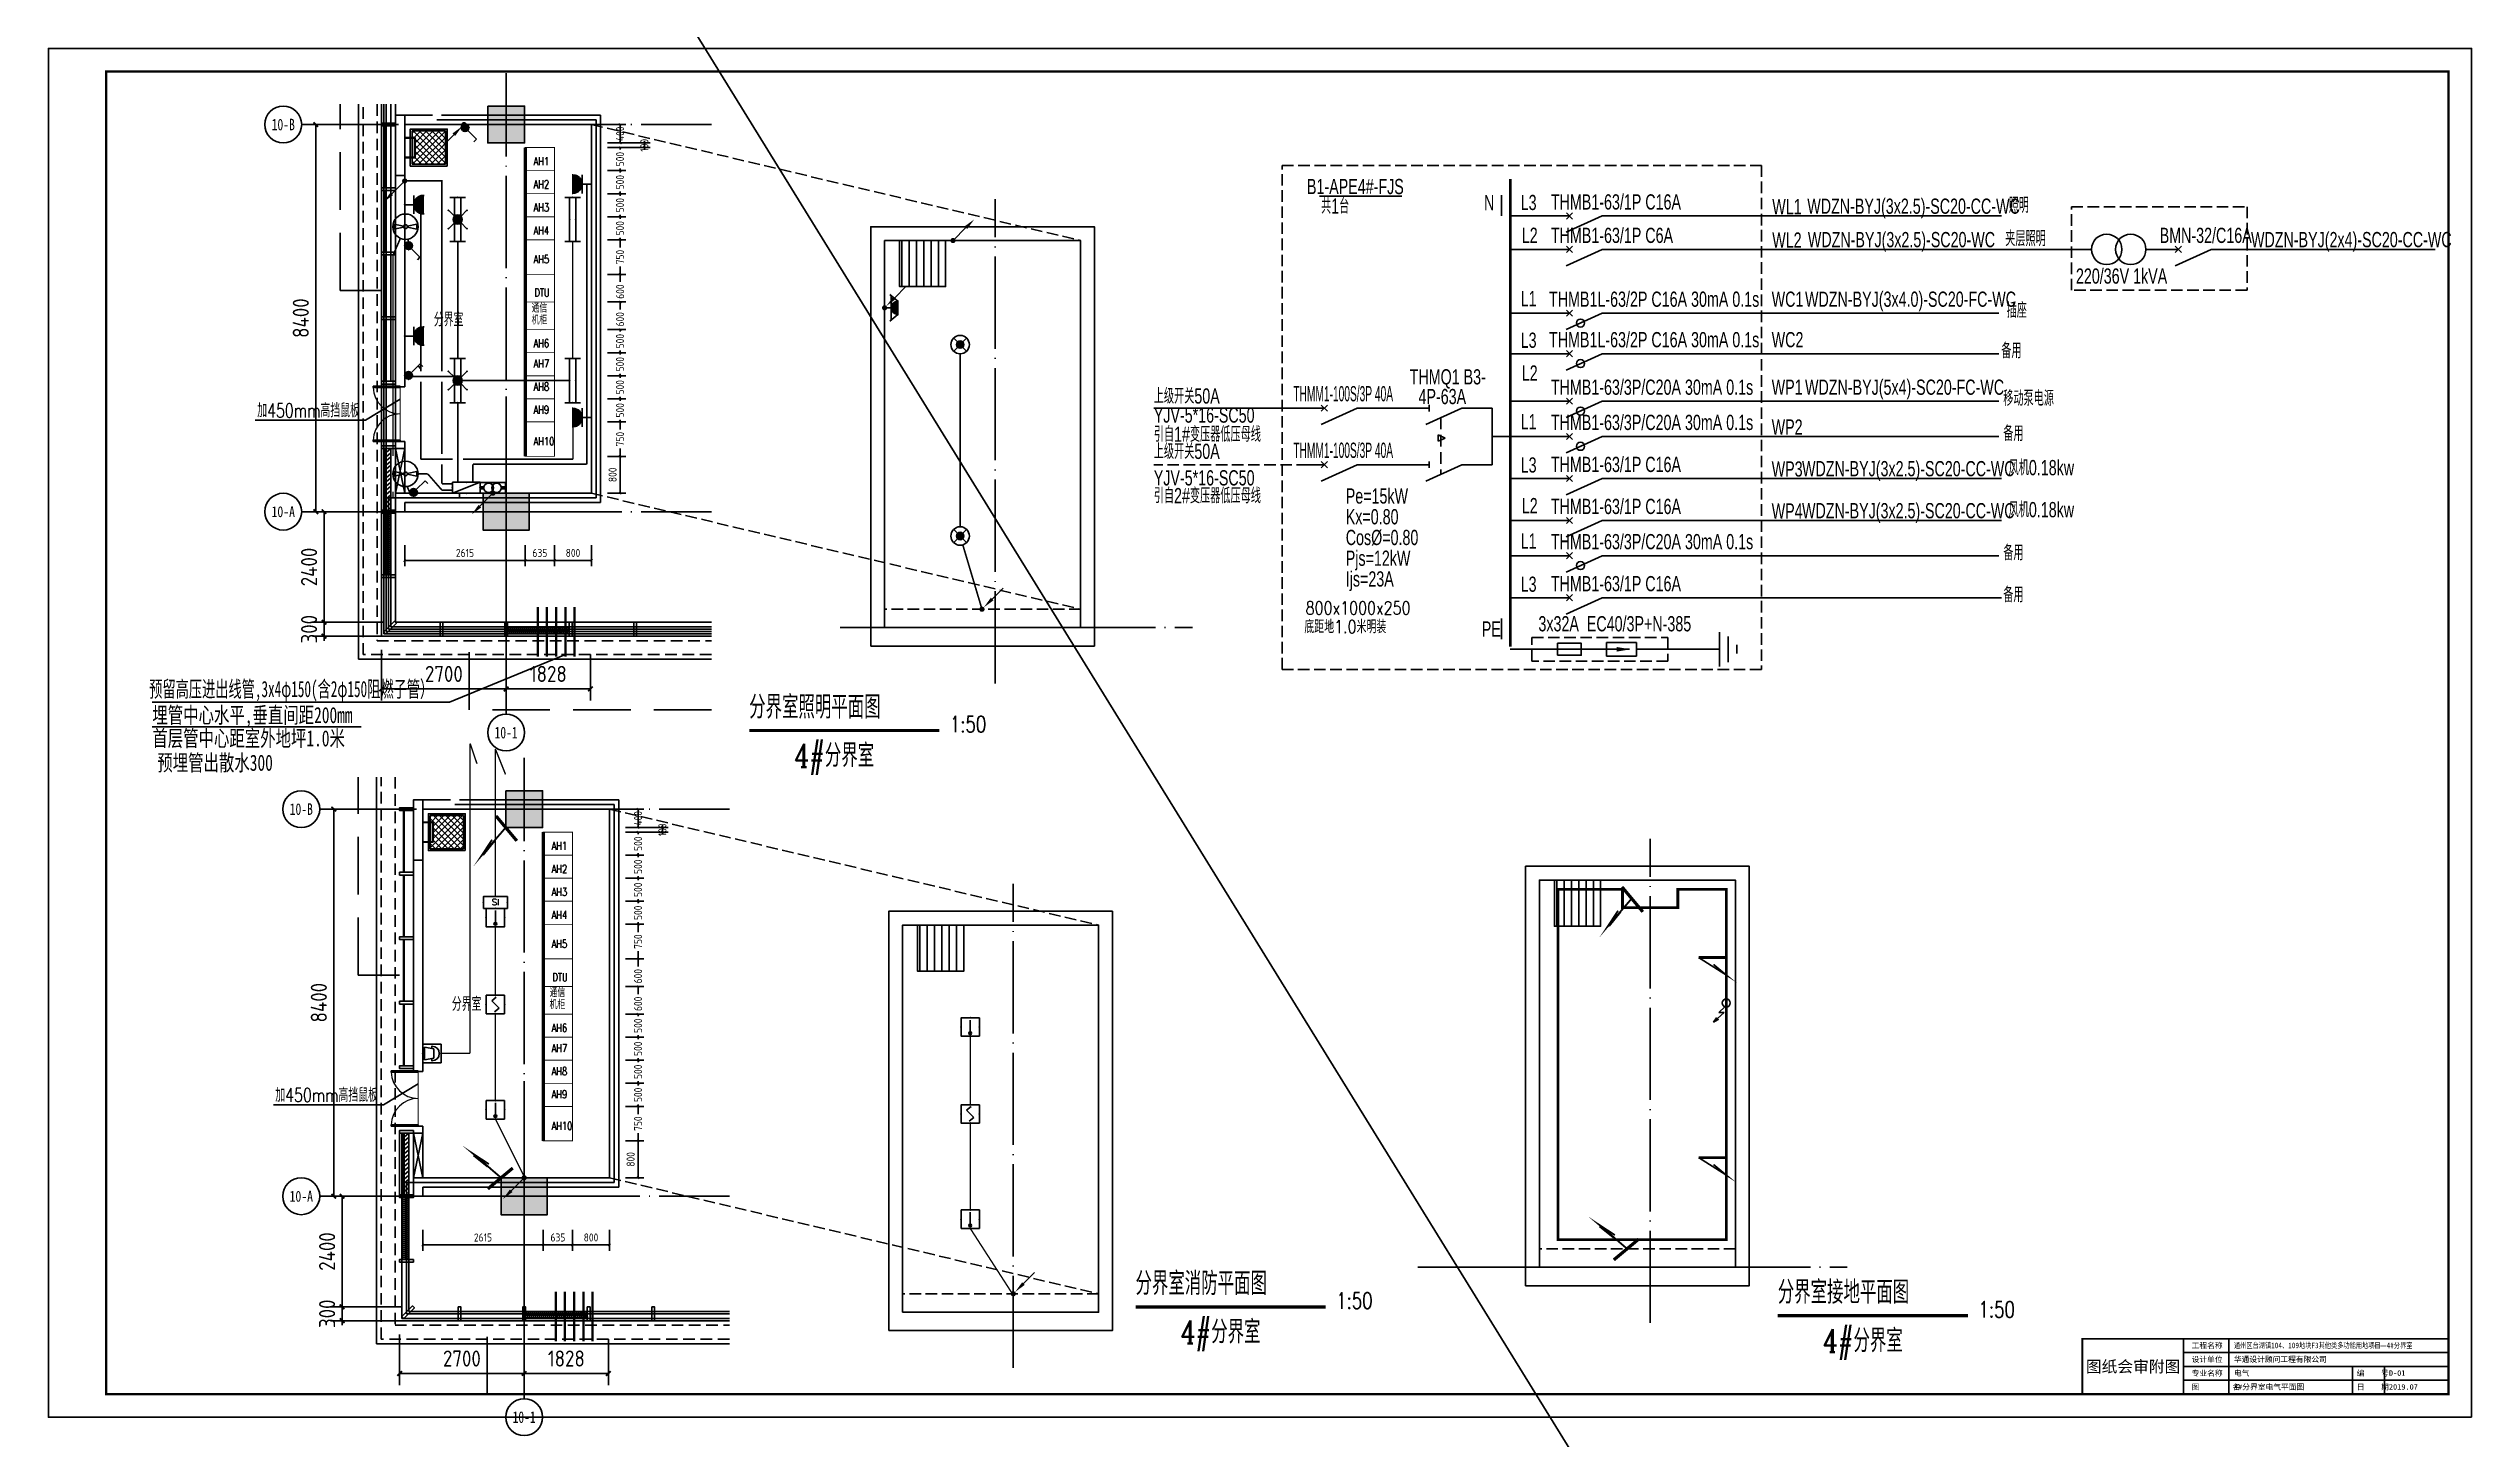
# Model space of a CAD drawing. Extents: x 115799 to 952918, y -190076 to 200966.
# Drawn here: x 886795 to 939345, y 112483 to 142582 of the extents above; entities that cross this region are included whole.
import ezdxf
from ezdxf.enums import TextEntityAlignment as Align

# ---------------------------------------------------------------- set-up
doc = ezdxf.new("R2010")
doc.units = 0
doc.header["$LTSCALE"] = 1000
doc.header["$MEASUREMENT"] = 0
for name, pattern in [('10#楼幕墙$0$109-34 轴网$0$L1$0$$AUDIT_BAD_LTYPE1', [0]), ('104-10 轴网$0$DOTE', [2.42, 2, -0.2, 0.02, -0.2]), ('109-34 轴网$0$L1$0$$AUDIT_BAD_LTYPE1', [0]), ('CACHE', [0.375, 0.25, -0.125]), ('CENTER', [2, 1.25, -0.25, 0.25, -0.25]), ('CONTINOUS', [0]), ('DASH', [0.35, 0.25, -0.1]), ('DASHDOT', [1, 0.5, -0.25, 0, -0.25]), ('DIVIDE', [1.25, 0.5, -0.25, 0, -0.25, 0, -0.25]), ('DOTE', [2.42, 2, -0.2, 0.02, -0.2]), ('HIDDEN', [0.375, 0.25, -0.125]), ('PHANTOM2', [1.25, 0.625, -0.125, 0.125, -0.125, 0.125, -0.125])]:
    doc.linetypes.add(name, pattern=pattern)
for name, color, linetype in [('00-图签', 7, 'Continuous'), ('01-标注_轴线坐标', 132, 'Continuous'), ('10#楼幕墙$0$A-C_玻璃幕墙', 140, 'Continuous'), ('10#楼幕墙$0$A-金属背板', 30, 'Continuous'), ('104-10 轴网$0$01-标注_轴线坐标', 132, 'Continuous'), ('104-10 轴网$0$02-TEXT_轴号', 7, 'Continuous'), ('104-10 轴网$0$A_AXIS-轴线', 36, '104-10 轴网$0$DOTE'), ('104-8910 结构$0$A_STR-砼柱', 51, 'Continuous'), ('A-O_屋面', 201, 'Continuous'), ('A-O_散水', 134, 'Continuous'), ('A-TECH_暖通', 162, 'Continuous'), ('A-TECH_结构', 21, 'Continuous'), ('A_AXIS-轴线', 1, 'DOTE'), ('A_STR-砌块墙', 121, 'Continuous'), ('AXIS_TEXT', 7, 'Continuous'), ('C', 4, 'DASHDOT'), ('CZX', 60, 'Continuous'), ('DIM_SYMB', 3, 'Continuous'), ('DOTLN', 2, 'Continuous'), ('DQ', 254, 'CONTINOUS'), ('E-立面轮廓', 241, 'Continuous'), ('ELEMENT', 3, 'Continuous'), ('EQUIP-动力', 80, 'Continuous'), ('EQUIP-插座', 80, 'Continuous'), ('EQUIP-消防', 3, 'Continuous'), ('EQUIP-照明', 3, 'Continuous'), ('EQUIP-箱柜', 3, 'Continuous'), ('GDXT', 3, 'Continuous'), ('GRD', 12, 'Continuous'), ('LGTDIM', 7, 'Continuous'), ('LVTRY', 6, 'Continuous'), ('LWIRE', 4, 'Continuous'), ('PUB_HATCH', 8, 'Continuous'), ('SIG_TEXT', 7, 'Continuous'), ('TEL_TEXT', 7, 'Continuous'), ('WINDOW', 2, 'Continuous'), ('WIRE-消防', 1, 'TG_FS'), ('WIRE-消防电源', 2, 'TG_FC'), ('WIRE-消防电话', 4, 'PHANTOM2'), ('WIRE-照明', 1, 'Continuous'), ('接地', 4, 'Continuous'), ('看线', 241, 'Continuous'), ('绿化', 3, 'Continuous'), ('集水坑&', 6, 'Continuous')]:
    doc.layers.add(name, color=color, linetype=linetype)
doc.layers.add('000套内', color=226, linetype='Continuous', lineweight=30, plot=False)
doc.layers.add('10#楼幕墙$0$04-不打印_辅助线', color=165, linetype='Continuous', plot=False)
doc.layers.add('biaozhu', color=7, linetype='Continuous', lineweight=13)
doc.layers.add('ddl0.25', color=6, linetype='Continuous', lineweight=25)
doc.styles.add('104-10 轴网$0$_TCH_AXIS', font='STXIHEI.TTF', dxfattribs={"width": 0.75})
doc.styles.add('_COMPLEX', font='ros.shx', dxfattribs={"width": 0.7, "bigfont": 'jd.shx'})
doc.styles.add('_TCH_LABEL', font='COMPLEX', dxfattribs={"bigfont": 'GBCBIG'})
doc.styles.add('_TEL_DIM', font='SIMPLEX.shx', dxfattribs={"width": 0.8, "height": 3.5, "bigfont": 'jd.shx'})
doc.styles.add('B', font='ros.shx', dxfattribs={"width": 0.8, "bigfont": 'jd.shx'})
doc.styles.add('COMPLEX', font='COMPLEX')
doc.styles.add('DIM_FONT', font='SIMPLEX', dxfattribs={"width": 0.7, "bigfont": 'GBCBIG'})
doc.styles.add('JD', font='romans.shx', dxfattribs={"width": 0.8, "bigfont": 'jd.shx'})
doc.styles.get("Standard").update_dxf_attribs({"font": 'gbenor.shx', "bigfont": 'gbcbig.shx'})
doc.styles.add('TG_LINETYPE', font='SIMPLEX', dxfattribs={"width": 0.8, "height": 3, "bigfont": 'HZTXT'})
doc.styles.add('华文细黑', font='STXIHEI.TTF', dxfattribs={"height": 10})
doc.styles.add('长仿宋', font='complex.shx', dxfattribs={"width": 0.7, "bigfont": 'jd.shx'})
doc.styles.add('长仿宋1', font='simfang.ttf', dxfattribs={"width": 0.8})
doc.linetypes.add('TG_FC', pattern='A,2,-0.6,["FC",TG_LINETYPE,S=0.1,R=0,X=-0.52,Y=-0.15],0', length=2.6)
doc.linetypes.add('TG_FS', pattern='A,2,-0.6,["FS",TG_LINETYPE,S=0.1,R=0,X=-0.52,Y=-0.15],0', length=2.6)
doc.dimstyles.get("Standard").update_dxf_attribs({"dimscale": 100, "dimtxt": 3.5, "dimasz": 1, "dimexe": 2.5, "dimexo": 3, "dimgap": 1.5, "dimtad": 1, "dimdec": 0, "dimzin": 0, "dimdsep": 46, "dimtxsty": 'Standard', "dimblk": 'ARCHTICK', "dimcen": 0.09, "dimadec": 0, "dimazin": 0, "dimtfac": 1, "dimtdec": 0, "dimtix": 1, "dimtmove": 2, "dimatfit": 3, "dimfxl": 0, "dimtolj": 1, "dimtzin": 0, "dimarcsym": 0})
pattern_1 = [(315, (923317.25, 1495294.82), (67.351921, 67.351921), []), (45, (923317.25, 1495294.82), (-67.351921, 67.351921), [])]

msp = doc.modelspace()

# ---------------------------------------------------------------- texts
at = {"color": 4, "style": '华文细黑', "width": 0.8}
msp.add_text('通州区台湖镇104、109地块F3其他类多功能用地项目', height=120, dxfattribs=at).set_placement((934191.8, 114499.2), align=Align.TOP_LEFT)
at = {"color": 4, "style": '华文细黑'}
msp.add_text('华通设计顾问工程有限公司', height=120, dxfattribs=at).set_placement((934191.8, 114199.2), align=Align.TOP_LEFT)
at = {"color": 2, "style": '华文细黑', "width": 0.8}
msp.add_text('——4#分界室', height=120, dxfattribs=at).set_placement((937222.6, 114499.2), align=Align.TOP_LEFT)
at = {"color": 2, "style": '华文细黑'}
for s, p in [('4#分界室电气平面图', (934191.8, 113599.2)), ('电气', (934191.8, 113899.2)), ('2019.07', (937552.3, 113599.2)), ('D-01', (937552.3, 113899.2))]:
    msp.add_text(s, height=120, dxfattribs=at).set_placement(p, align=Align.TOP_LEFT)
at = {"layer": 'GDXT', "color": 8, "linetype": 'Continuous', "style": '长仿宋', "width": 0.75}
for s, p in [('AH1', (897315.3, 140045.9, 0)), ('AH2', (897315.3, 139545.9, 0)), ('AH3', (897315.3, 139045.9, 0)), ('AH4', (897315.3, 138545.9, 0)), ('AH5', (897315.3, 137919.7, 0)), ('DTU', (897332.4, 137195.5)), ('机柜', (897271.1, 136593.4)), ('通信', (897271.1, 136853.6)), ('AH6', (897315.3, 136095.9, 0)), ('AH7', (897315.3, 135655.7, 0)), ('AH8', (897315.3, 135155.7, 0)), ('AH9', (897315.3, 134655.7, 0)), ('AH10', (897315.3, 133969.7, 0)), ('AH1', (897706.3, 125191.7, 0)), ('AH2', (897706.3, 124691.7, 0)), ('AH3', (897706.3, 124191.7, 0)), ('AH4', (897706.3, 123691.7, 0)), ('AH5', (897706.3, 123065.4, 0)), ('DTU', (897723.4, 122341.3)), ('机柜', (897662.1, 121739.1)), ('通信', (897662.1, 121999.4)), ('AH6', (897706.3, 121241.7, 0)), ('AH7', (897706.3, 120801.4, 0)), ('AH8', (897706.3, 120301.4, 0)), ('AH9', (897706.3, 119801.4, 0)), ('AH10', (897706.3, 119115.4, 0))]:
    msp.add_text(s, height=175, dxfattribs=at).set_placement(p)
at = {"layer": 'GDXT', "color": 3, "linetype": 'Continuous', "style": '长仿宋', "width": 0.75}
for s, height, p in [('分界室', 300, (895152, 136550.9)), ('加450mm高挡鼠板', 300, (891322.3, 134576.6)), ('分界室照明平面图', 500, (901991.1, 128040.8)), ('1:50', 350, (906344.8, 127743.1)), ('4#分界室', 500, (902973.7, 126989.7)), ('分界室', 300, (895543, 121696.6)), ('加450mm高挡鼠板', 300, (891713.3, 119722.3)), ('分界室消防平面图', 500, (910369.5, 115533)), ('分界室接地平面图', 500, (924298.8, 115343)), ('1:50', 350, (914723.2, 115235.4)), ('1:50', 350, (928652.5, 115045.4)), ('4#分界室', 500, (911352.1, 114481.9)), ('4#分界室', 500, (925281.4, 114291.9))]:
    msp.add_text(s, height=height, dxfattribs=at).set_placement(p)
at = {"layer": 'GDXT', "color": 0, "ltscale": 1000, "style": '长仿宋1'}
for s, width, p in [('预留高压进出线管,3x4φ150(含2φ150阻燃子管）', 0.6, (888980, 128507.3)), ('埋管中心水平,垂直间距200mm', 0.7, (889047.3, 127941.9)), ('首层管中心距室外地坪1.0米', 0.7, (889047.3, 127437)), ('预埋管出散水300', 0.7, (889155.3, 126908))]:
    msp.add_text(s, height=350, dxfattribs=dict(at, width=width)).set_placement(p)
at = {"layer": 'SIG_TEXT', "style": 'JD', "width": 0.8}
for s, p in [('800x1000x250', (914059.2, 130299.9)), ('底距地1.0米明装', (914030.7, 129892.3))]:
    msp.add_text(s, height=283.5, dxfattribs=at).set_placement(p)
at = {"layer": 'TEL_TEXT', "ltscale": 2, "style": '_COMPLEX', "width": 0.7}
for s, height, p in [('B1-APE4#-FJS', 330.75, (914088.3, 139419.9)), ('共1台', 330.75, (914393.3, 138995.9)), ('N', 330.7, (917927.6, 139071)), ('L3', 330.75, (918723.1, 139073.9)), ('THMB1-63/1P C16A', 330.75, (919378.1, 139085.8)), ('WL1', 330.75, (924178.6, 138983.5)), ('WDZN-BYJ(3x2.5)-SC20-CC-WC', 330.75, (924938.9, 138993.5)), ('照明', 330.75, (929304.6, 139016.1)), ('L2', 330.75, (918747.5, 138362.1)), ('THMB1-63/1P C6A', 330.75, (919378.1, 138360.6)), ('WL2', 330.75, (924178.6, 138258.3)), ('WDZN-BYJ(3x2.5)-SC20-WC', 330.75, (924951.1, 138268.3)), ('夹层照明', 330.75, (929231.6, 138290.8)), ('BMN-32/C16A', 330.75, (932581.5, 138360.6)), ('WDZN-BYJ(2x4)-SC20-CC-WC', 330.75, (934561.9, 138268.3)), ('220/36V 1kVA', 330.75, (930765.5, 137477.7)), ('L1', 330.75, (918723.1, 136988.7)), ('THMB1L-63/2P C16A 30mA 0.1s', 330.75, (919337.9, 136975.2)), ('WC1', 330.75, (924166.3, 136975.2)), ('WDZN-BYJ(3x4.0)-SC20-FC-WC', 330.75, (924889.9, 136975.2)), ('插座', 330.75, (929262, 136735.8)), ('L3', 330.75, (918723.1, 136085.1)), ('THMB1L-63/2P C16A 30mA 0.1s', 330.75, (919337.9, 136096.9)), ('WC2', 330.75, (924166.3, 136096.9)), ('备用', 330.75, (929145.5, 135857.6)), ('L2', 330.75, (918747.5, 135373.2)), ('上级开关50A', 330.75, (910765.8, 134875)), ('THMB1-63/3P/C20A 30mA 0.1s', 330.75, (919378.1, 135066)), ('WP1', 330.75, (924166.3, 135066)), ('WDZN-BYJ(5x4)-SC20-FC-WC', 330.75, (924889.9, 135066)), ('移动泵电源', 330.75, (929189, 134826.7)), ('YJV-5*16-SC50', 330.75, (910765.8, 134461.2)), ('L1', 330.75, (918723.1, 134315.2)), ('THMB1-63/3P/C20A 30mA 0.1s', 330.75, (919378.1, 134301.7)), ('WP2', 330.75, (924166.3, 134202.2)), ('上级开关50A', 330.75, (910765.8, 133674)), ('引自1#变压器低压母线', 330.75, (910765.8, 134045.6)), ('备用', 330.75, (929189, 134062.3)), ('L3', 330.75, (918723.1, 133378.3)), ('THMB1-63/1P C16A', 330.75, (919378.1, 133390.1)), ('WDZN-BYJ(3x2.5)-SC20-CC-WC', 330.75, (924824.9, 133297.9)), ('风机0.18kw', 330.75, (929304.6, 133320.4)), ('YJV-5*16-SC50', 330.75, (910765.8, 133098.7)), ('引自2#变压器低压母线', 330.75, (910765.8, 132712.9)), ('Pe=15kW', 330.75, (914929.2, 132705.1)), ('Kx=0.80', 330.75, (914929.2, 132255.1)), ('L2', 330.75, (918747.5, 132495.9)), ('THMB1-63/1P C16A', 330.75, (919378.1, 132478.6)), ('WDZN-BYJ(3x2.5)-SC20-CC-WC', 330.75, (924824.9, 132386.3)), ('风机0.18kw', 330.75, (929304.6, 132408.9)), ('Cos%%C=0.80', 330.75, (914929.2, 131805.1)), ('L1', 330.75, (918723.1, 131727.8)), ('THMB1-63/3P/C20A 30mA 0.1s', 330.75, (919378.1, 131714.2)), ('Pjs=12kW', 330.75, (914929.2, 131355.1)), ('备用', 330.75, (929189, 131474.9)), ('Ijs=23A', 330.75, (914929.2, 130905.1)), ('L3', 330.75, (918723.1, 130790.8)), ('THMB1-63/1P C16A', 330.75, (919378.1, 130802.7)), ('备用', 330.75, (929189, 130563.3)), ('PE', 330.75, (917879.6, 129819.1))]:
    msp.add_text(s, height=height, dxfattribs=at).set_placement(p)
at = {"layer": 'TEL_TEXT', "linetype": 'Continuous', "style": 'B'}
for s, width, p in [('THMQ1 B3-', 0.7, (916316.1, 135290.4)), ('THMM1-100S/3P 40A', 0.5, (913792, 134924.9)), ('4P-63A', 0.7, (916507.3, 134863.1)), ('THMM1-100S/3P 40A', 0.5, (913792, 133697.2)), ('3x32A  EC40/3P+N-385', 0.7, (919108.3, 129932.7))]:
    msp.add_text(s, height=330.75, dxfattribs=dict(at, width=width)).set_placement(p)
at = {"layer": 'TEL_TEXT', "style": '_COMPLEX', "width": 0.7}
for s, p in [('WP3', (924166.3, 133290.6)), ('WP4', (924166.3, 132379.1))]:
    msp.add_text(s, height=330.75, dxfattribs=at).set_placement(p)

# ---------------------------------------------------------------- blocks, each defined once
blk = doc.blocks.new('_AXISO')
blk.add_circle((0, 0), 0.5)
at = {"layer": 'AXIS_TEXT', "style": 'COMPLEX', "width": 1.041667}
blk.add_attdef('A', text='', height=0.56, dxfattribs=at).set_placement((-0.25, -0.28), (0.25, -0.28), align=Align.FIT)
blk = doc.blocks.new('_FZH')
blk.add_lwpolyline([(-0.5, -0.5), (0.5, -0.5), (0.5, 0.5), (-0.5, 0.5)], close=True)
at = {"layer": 'PUB_HATCH'}
blk.add_solid([(-0.5, -0.5), (0.5, -0.5), (-0.5, 0.5), (0.5, 0.5)], dxfattribs=at)
blk = doc.blocks.new('10#楼幕墙$0$$LinePat$岩棉板')
at = {"color": 0}
for p, q in [((0, -17), (12, -67)), ((12, -67), (24, -17))]:
    blk.add_line(p, q, dxfattribs=at)
for centre, start, end in [((12, -17), 0, 180), ((0, -67), 270, 0), ((24, -67), 180, 270)]:
    blk.add_arc(centre, 12, start, end, dxfattribs=at)
at = {"layer": 'Defpoints'}
blk.add_point((0, 0), dxfattribs=at)
at = {"layer": 'Defpoints', "color": 0}
blk.add_point((24, -84), dxfattribs=at)
blk = doc.blocks.new('10#楼幕墙$0$ii')
blk.add_lwpolyline([(-1340, 0), (0, 0), (0, -150), (-1340, -150)], close=True)
at = {"color": 8, "xscale": -1.801075267316308, "yscale": 1.782568518697715, "zscale": 1.782568518697715}
for p in [(-1297, 0), (-1254, 0), (-1210, 0), (-1167, 0), (-1124, 0), (-1081, 0), (-1037, 0), (-994, 0), (-951, 0), (-908, 0), (-865, 0), (-821, 0), (-778, 0), (-735, 0), (-692, 0), (-648, 0), (-605, 0), (-562, 0), (-519, 0), (-475, 0), (-432, 0), (-389, 0), (-346, 0), (-303, 0), (-259, 0), (-216, 0), (-173, 0), (-130, 0), (-86, 0), (-43, 0), (0, 0)]:
    blk.add_blockref('10#楼幕墙$0$$LinePat$岩棉板', p, dxfattribs=at)
blk = doc.blocks.new('10#楼幕墙$0$$WINLIB2D$00000039')
at = {"color": 0}
for points in [[(-0.5, 0.5), (-0.5, -0.5)], [(0.5, 0.5), (-0.5, 0.5)], [(0.5, -0.5), (0.5, 0.5)], [(-0.5, 0.167), (0.5, 0.167)], [(-0.452, -0.167), (-0.5, 0.084)], [(-0.384, -0.167), (-0.448, 0.167)], [(-0.316, -0.167), (-0.38, 0.167)], [(-0.248, -0.167), (-0.312, 0.167)], [(-0.18, -0.167), (-0.244, 0.167)], [(-0.112, -0.167), (-0.176, 0.167)], [(-0.044, -0.167), (-0.108, 0.167)], [(0.024, -0.167), (-0.04, 0.167)], [(0.092, -0.167), (0.028, 0.167)], [(0.16, -0.167), (0.096, 0.167)], [(0.228, -0.167), (0.164, 0.167)], [(0.296, -0.167), (0.232, 0.167)], [(0.364, -0.167), (0.3, 0.167)], [(0.432, -0.167), (0.368, 0.167)], [(0.5, -0.167), (0.436, 0.167)], [(-0.5, -0.167), (0.5, -0.167)], [(0.5, -0.5), (-0.5, -0.5)]]:
    blk.add_lwpolyline(points, dxfattribs=at)
blk = doc.blocks.new('*U109')
at = {"layer": 'A-TECH_暖通', "linetype": '109-34 轴网$0$L1$0$$AUDIT_BAD_LTYPE1'}
for p, q in [((0, -200), (970, 0)), ((0, 0), (970, -200))]:
    blk.add_line(p, q, dxfattribs=at)
blk.add_lwpolyline([(0, -200), (970, -200), (970, 0), (0, 0)], close=True, dxfattribs=at)
blk = doc.blocks.new('_ArchTick')
at = {"color": 0, "linetype": 'ByBlock', "const_width": 0.4}
blk.add_lwpolyline([(-0.5, -0.5), (0.5, 0.5)], dxfattribs=at)
blk = doc.blocks.new('*D210')
at = {"color": 0, "lineweight": -2, "transparency": 16777216}
for p, q in [((894020, 129530), (894020, 128434)), ((896720, 129530), (896720, 128434)), ((894020, 128684), (896720, 128684))]:
    blk.add_line(p, q, dxfattribs=at)
at = {"layer": 'Defpoints', "color": 0, "transparency": 16777216}
for p in [(894020, 129830), (896720, 129830), (896720, 128684)]:
    blk.add_point(p, dxfattribs=at)
at = {"color": 0, "lineweight": -2, "transparency": 16777216, "xscale": 100, "yscale": 100, "zscale": 100, "rotation": 180}
blk.add_blockref('_ArchTick', (894020, 128684), dxfattribs=at)
at = {"color": 0, "lineweight": -2, "transparency": 16777216, "xscale": 100, "yscale": 100, "zscale": 100}
blk.add_blockref('_ArchTick', (896720, 128684), dxfattribs=at)
at = {"color": 0, "transparency": 16777216, "insert": (895370, 129009), "char_height": 350, "attachment_point": 5}
blk.add_mtext('\\A1;2700', dxfattribs=at)
blk = doc.blocks.new('*D211')
at = {"color": 0, "lineweight": -2, "transparency": 16777216}
for p, q in [((896720, 129530), (896720, 128434)), ((898548, 129430), (898548, 128434)), ((896720, 128684), (898548, 128684))]:
    blk.add_line(p, q, dxfattribs=at)
at = {"layer": 'Defpoints', "color": 0, "transparency": 16777216}
for p in [(896720, 129830), (898548, 129730), (898548, 128684)]:
    blk.add_point(p, dxfattribs=at)
at = {"color": 0, "lineweight": -2, "transparency": 16777216, "xscale": 100, "yscale": 100, "zscale": 100, "rotation": 180}
blk.add_blockref('_ArchTick', (896720, 128684), dxfattribs=at)
at = {"color": 0, "lineweight": -2, "transparency": 16777216, "xscale": 100, "yscale": 100, "zscale": 100}
blk.add_blockref('_ArchTick', (898548, 128684), dxfattribs=at)
at = {"color": 0, "transparency": 16777216, "insert": (897634, 129009), "char_height": 350, "attachment_point": 5}
blk.add_mtext('\\A1;1828', dxfattribs=at)
blk = doc.blocks.new('*D212')
at = {"color": 0, "lineweight": -2, "transparency": 16777216}
for p, q in [((892327, 140930), (892342, 140930)), ((892592, 140930), (892592, 132530)), ((892327, 132530), (892342, 132530))]:
    blk.add_line(p, q, dxfattribs=at)
at = {"layer": 'Defpoints', "color": 0, "transparency": 16777216}
for p in [(892627, 140930), (892592, 132530), (892627, 132530)]:
    blk.add_point(p, dxfattribs=at)
at = {"color": 0, "lineweight": -2, "transparency": 16777216, "xscale": 100, "yscale": 100, "zscale": 100}
for p, rotation in [((892592, 140930), 90), ((892592, 132530), 270)]:
    blk.add_blockref('_ArchTick', p, dxfattribs=dict(at, rotation=rotation))
at = {"color": 0, "transparency": 16777216, "insert": (892267, 136730), "char_height": 350, "attachment_point": 5, "rotation": 90}
blk.add_mtext('\\A1;8400', dxfattribs=at)
blk = doc.blocks.new('*D120')
at = {"color": 0, "lineweight": -2, "transparency": 16777216}
for p, q in [((892506, 132530), (892521, 132530)), ((892771, 132530), (892771, 130130)), ((892506, 130130), (892521, 130130))]:
    blk.add_line(p, q, dxfattribs=at)
at = {"layer": 'Defpoints', "color": 0, "transparency": 16777216}
for p in [(892806, 132530), (892771, 130130), (892806, 130130)]:
    blk.add_point(p, dxfattribs=at)
at = {"color": 0, "lineweight": -2, "transparency": 16777216, "xscale": 100, "yscale": 100, "zscale": 100}
for p, rotation in [((892771, 132530), 90), ((892771, 130130), 270)]:
    blk.add_blockref('_ArchTick', p, dxfattribs=dict(at, rotation=rotation))
at = {"color": 0, "transparency": 16777216, "insert": (892446, 131330), "char_height": 350, "attachment_point": 5, "rotation": 90}
blk.add_mtext('\\A1;2400', dxfattribs=at)
blk = doc.blocks.new('*D191')
at = {"color": 0, "lineweight": -2, "transparency": 16777216}
for p, q in [((894080, 130130), (892521, 130130)), ((894079, 129830), (892521, 129830)), ((892771, 130130), (892771, 130230)), ((892771, 130130), (892771, 129830)), ((892771, 129830), (892771, 129730))]:
    blk.add_line(p, q, dxfattribs=at)
at = {"layer": 'Defpoints', "color": 0, "transparency": 16777216}
for p in [(892771, 129830), (894379, 129830), (894380, 130130)]:
    blk.add_point(p, dxfattribs=at)
at = {"color": 0, "lineweight": -2, "transparency": 16777216, "xscale": 100, "yscale": 100, "zscale": 100}
for p, rotation in [((892771, 130130), 270), ((892771, 129830), 90)]:
    blk.add_blockref('_ArchTick', p, dxfattribs=dict(at, rotation=rotation))
at = {"color": 0, "transparency": 16777216, "insert": (892446, 129980), "char_height": 350, "attachment_point": 5, "rotation": 90}
blk.add_mtext('\\A1;300', dxfattribs=at)
blk = doc.blocks.new('$DorLib2D$00000002')
for p, q in [((-0.5, 0), (-0.5, 0.4875)), ((-0.475, 0.4875), (-0.5, 0.4875)), ((-0.475, 0), (-0.475, 0.4875)), ((0.475, 0), (0.475, 0.4875)), ((0.475, 0.4875), (0.5, 0.4875)), ((0.5, 0), (0.5, 0.4875)), ((-0.5, 0), (-0.475, 0)), ((0.5, 0), (0.475, 0))]:
    blk.add_line(p, q)
at = {"lineweight": 13}
for centre, start, end in [((-0.4875, 0), 0, 88.53072), ((0.4875, 0), 91.46928, 180)]:
    blk.add_arc(centre, 0.4875, start, end, dxfattribs=at)
blk = doc.blocks.new('人孔')
at = {"layer": 'LVTRY'}
h = blk.add_hatch(dxfattribs=at)
h.set_pattern_fill('ANSI37', color=0, scale=30, angle=-90, style=0)
h.set_pattern_definition(pattern_1)
h.paths.add_polyline_path([(1451379, 353312), (1451379, 352592), (1451519, 352592), (1451519, 352657), (1451960, 352657), (1451960, 352592), (1452099, 352592), (1452099, 353312)])
h = blk.add_hatch(dxfattribs=at)
h.set_pattern_fill('ANSI37', color=0, scale=30, angle=-90, style=0)
h.set_pattern_definition(pattern_1)
h.paths.add_polyline_path([(1451379, 353312), (1451379, 352592), (1451519, 352592), (1451519, 352657), (1451960, 352657), (1451960, 352592), (1452099, 352592), (1452099, 353312)])
at = {"layer": 'LVTRY', "color": 0}
for p, q in [((1451519, 352657), (1451519, 352430)), ((1451519, 352657), (1451960, 352657)), ((1451519, 352657), (1451519, 352430)), ((1451519, 352657), (1451960, 352657)), ((1451532, 352645), (1451532, 352430)), ((1451532, 352645), (1451947, 352645)), ((1451532, 352645), (1451532, 352430)), ((1451532, 352645), (1451947, 352645)), ((1451947, 352645), (1451947, 352430)), ((1451947, 352645), (1451947, 352430)), ((1451960, 352657), (1451960, 352430)), ((1451960, 352657), (1451960, 352430))]:
    blk.add_line(p, q, dxfattribs=at)
for points in [[(1452139, 353352), (1452139, 352552), (1451339, 352552), (1451339, 353352)], [(1452139, 353352), (1452139, 352552), (1451339, 352552), (1451339, 353352)], [(1452099, 353312), (1452099, 352592), (1451379, 352592), (1451379, 353312)], [(1452099, 353312), (1452099, 352592), (1451379, 352592), (1451379, 353312)]]:
    blk.add_lwpolyline(points, close=True, dxfattribs=at)
blk = doc.blocks.new('*D192')
at = {"color": 0, "lineweight": -2, "transparency": 16777216}
for p, q in [((898920, 140930), (899316, 140930)), ((899191, 140930), (899191, 140530)), ((898920, 140530), (899316, 140530))]:
    blk.add_line(p, q, dxfattribs=at)
at = {"layer": 'Defpoints', "color": 0, "transparency": 16777216}
for p in [(898770, 140930), (898770, 140530), (899191, 140530)]:
    blk.add_point(p, dxfattribs=at)
at = {"color": 0, "lineweight": -2, "transparency": 16777216, "xscale": 50, "yscale": 50, "zscale": 50}
for p, rotation in [((899191, 140930), 90), ((899191, 140530), 270)]:
    blk.add_blockref('_ArchTick', p, dxfattribs=dict(at, rotation=rotation))
at = {"color": 0, "transparency": 16777216, "insert": (899191, 140730), "char_height": 175, "attachment_point": 5, "rotation": 90}
blk.add_mtext('\\A1;400', dxfattribs=at)
blk = doc.blocks.new('*D193')
at = {"color": 0, "lineweight": -2, "transparency": 16777216}
for p, q in [((899254, 140430), (899843, 140430)), ((899301, 140530), (899843, 140530)), ((899718, 140530), (899718, 140580)), ((899718, 140530), (899718, 140430)), ((899718, 140430), (899718, 140380))]:
    blk.add_line(p, q, dxfattribs=at)
at = {"layer": 'Defpoints', "color": 0, "transparency": 16777216}
for p in [(899104, 140430), (899151, 140530), (899718, 140430)]:
    blk.add_point(p, dxfattribs=at)
at = {"color": 0, "lineweight": -2, "transparency": 16777216, "xscale": 50, "yscale": 50, "zscale": 50}
for p, rotation in [((899718, 140530), 270), ((899718, 140430), 90)]:
    blk.add_blockref('_ArchTick', p, dxfattribs=dict(at, rotation=rotation))
at = {"color": 0, "transparency": 16777216, "insert": (899718, 140480), "char_height": 175, "attachment_point": 5, "rotation": 90}
blk.add_mtext('\\A1;100', dxfattribs=at)
blk = doc.blocks.new('*D194')
at = {"color": 0, "lineweight": -2, "transparency": 16777216}
for p, q in [((898920, 140430), (899316, 140430)), ((899191, 140430), (899191, 140387)), ((898920, 139930), (899316, 139930)), ((899191, 139930), (899191, 139974))]:
    blk.add_line(p, q, dxfattribs=at)
at = {"layer": 'Defpoints', "color": 0, "transparency": 16777216}
for p in [(898770, 140430), (898770, 139930), (899191, 139930)]:
    blk.add_point(p, dxfattribs=at)
at = {"color": 0, "lineweight": -2, "transparency": 16777216, "xscale": 50, "yscale": 50, "zscale": 50}
for p, rotation in [((899191, 140430), 90), ((899191, 139930), 270)]:
    blk.add_blockref('_ArchTick', p, dxfattribs=dict(at, rotation=rotation))
at = {"color": 0, "transparency": 16777216, "insert": (899191, 140180), "char_height": 175, "attachment_point": 5, "rotation": 90}
blk.add_mtext('\\A1;500', dxfattribs=at)
blk = doc.blocks.new('*D195')
at = {"color": 0, "lineweight": -2, "transparency": 16777216}
for p, q in [((898920, 139930), (899316, 139930)), ((899191, 139930), (899191, 139887)), ((898920, 139430), (899316, 139430)), ((899191, 139430), (899191, 139474))]:
    blk.add_line(p, q, dxfattribs=at)
at = {"layer": 'Defpoints', "color": 0, "transparency": 16777216}
for p in [(898770, 139930), (898770, 139430), (899191, 139430)]:
    blk.add_point(p, dxfattribs=at)
at = {"color": 0, "lineweight": -2, "transparency": 16777216, "xscale": 50, "yscale": 50, "zscale": 50}
for p, rotation in [((899191, 139930), 90), ((899191, 139430), 270)]:
    blk.add_blockref('_ArchTick', p, dxfattribs=dict(at, rotation=rotation))
at = {"color": 0, "transparency": 16777216, "insert": (899191, 139680), "char_height": 175, "attachment_point": 5, "rotation": 90}
blk.add_mtext('\\A1;500', dxfattribs=at)
blk = doc.blocks.new('*D196')
at = {"color": 0, "lineweight": -2, "transparency": 16777216}
for p, q in [((898920, 139430), (899316, 139430)), ((899191, 139430), (899191, 139387)), ((898920, 138930), (899316, 138930)), ((899191, 138930), (899191, 138974))]:
    blk.add_line(p, q, dxfattribs=at)
at = {"layer": 'Defpoints', "color": 0, "transparency": 16777216}
for p in [(898770, 139430), (898770, 138930), (899191, 138930)]:
    blk.add_point(p, dxfattribs=at)
at = {"color": 0, "lineweight": -2, "transparency": 16777216, "xscale": 50, "yscale": 50, "zscale": 50}
for p, rotation in [((899191, 139430), 90), ((899191, 138930), 270)]:
    blk.add_blockref('_ArchTick', p, dxfattribs=dict(at, rotation=rotation))
at = {"color": 0, "transparency": 16777216, "insert": (899191, 139180), "char_height": 175, "attachment_point": 5, "rotation": 90}
blk.add_mtext('\\A1;500', dxfattribs=at)
blk = doc.blocks.new('*D197')
at = {"color": 0, "lineweight": -2, "transparency": 16777216}
for p, q in [((898920, 138930), (899316, 138930)), ((899191, 138930), (899191, 138887)), ((898920, 138430), (899316, 138430)), ((899191, 138430), (899191, 138474))]:
    blk.add_line(p, q, dxfattribs=at)
at = {"layer": 'Defpoints', "color": 0, "transparency": 16777216}
for p in [(898770, 138930), (898770, 138430), (899191, 138430)]:
    blk.add_point(p, dxfattribs=at)
at = {"color": 0, "lineweight": -2, "transparency": 16777216, "xscale": 50, "yscale": 50, "zscale": 50}
for p, rotation in [((899191, 138930), 90), ((899191, 138430), 270)]:
    blk.add_blockref('_ArchTick', p, dxfattribs=dict(at, rotation=rotation))
at = {"color": 0, "transparency": 16777216, "insert": (899191, 138680), "char_height": 175, "attachment_point": 5, "rotation": 90}
blk.add_mtext('\\A1;500', dxfattribs=at)
blk = doc.blocks.new('*D198')
at = {"color": 0, "lineweight": -2, "transparency": 16777216}
for p, q in [((898920, 138430), (899316, 138430)), ((899191, 138430), (899191, 138262)), ((899191, 137680), (899191, 137849)), ((898920, 137680), (899316, 137680))]:
    blk.add_line(p, q, dxfattribs=at)
at = {"layer": 'Defpoints', "color": 0, "transparency": 16777216}
for p in [(898770, 138430), (898770, 137680), (899191, 137680)]:
    blk.add_point(p, dxfattribs=at)
at = {"color": 0, "lineweight": -2, "transparency": 16777216, "xscale": 50, "yscale": 50, "zscale": 50}
for p, rotation in [((899191, 138430), 90), ((899191, 137680), 270)]:
    blk.add_blockref('_ArchTick', p, dxfattribs=dict(at, rotation=rotation))
at = {"color": 0, "transparency": 16777216, "insert": (899191, 138055), "char_height": 175, "attachment_point": 5, "rotation": 90}
blk.add_mtext('\\A1;750', dxfattribs=at)
blk = doc.blocks.new('*D199')
at = {"color": 0, "lineweight": -2, "transparency": 16777216}
for p, q in [((898920, 137680), (899316, 137680)), ((899191, 137680), (899191, 137516)), ((898920, 137080), (899316, 137080)), ((899191, 137080), (899191, 137095))]:
    blk.add_line(p, q, dxfattribs=at)
at = {"layer": 'Defpoints', "color": 0, "transparency": 16777216}
for p in [(898770, 137680), (898770, 137080), (899191, 137080)]:
    blk.add_point(p, dxfattribs=at)
at = {"color": 0, "lineweight": -2, "transparency": 16777216, "xscale": 50, "yscale": 50, "zscale": 50}
for p, rotation in [((899191, 137680), 90), ((899191, 137080), 270)]:
    blk.add_blockref('_ArchTick', p, dxfattribs=dict(at, rotation=rotation))
at = {"color": 0, "transparency": 16777216, "insert": (899191, 137305), "char_height": 175, "attachment_point": 5, "rotation": 90}
blk.add_mtext('\\A1;600', dxfattribs=at)
blk = doc.blocks.new('*D200')
at = {"color": 0, "lineweight": -2, "transparency": 16777216}
for p, q in [((898920, 137080), (899316, 137080)), ((899191, 137080), (899191, 136916)), ((898920, 136480), (899316, 136480)), ((899191, 136480), (899191, 136495))]:
    blk.add_line(p, q, dxfattribs=at)
at = {"layer": 'Defpoints', "color": 0, "transparency": 16777216}
for p in [(898770, 137080), (898770, 136480), (899191, 136480)]:
    blk.add_point(p, dxfattribs=at)
at = {"color": 0, "lineweight": -2, "transparency": 16777216, "xscale": 50, "yscale": 50, "zscale": 50}
for p, rotation in [((899191, 137080), 90), ((899191, 136480), 270)]:
    blk.add_blockref('_ArchTick', p, dxfattribs=dict(at, rotation=rotation))
at = {"color": 0, "transparency": 16777216, "insert": (899191, 136705), "char_height": 175, "attachment_point": 5, "rotation": 90}
blk.add_mtext('\\A1;600', dxfattribs=at)
blk = doc.blocks.new('*D201')
at = {"color": 0, "lineweight": -2, "transparency": 16777216}
for p, q in [((898920, 136480), (899316, 136480)), ((899191, 136480), (899191, 136437)), ((898920, 135980), (899316, 135980)), ((899191, 135980), (899191, 136024))]:
    blk.add_line(p, q, dxfattribs=at)
at = {"layer": 'Defpoints', "color": 0, "transparency": 16777216}
for p in [(898770, 136480), (898770, 135980), (899191, 135980)]:
    blk.add_point(p, dxfattribs=at)
at = {"color": 0, "lineweight": -2, "transparency": 16777216, "xscale": 50, "yscale": 50, "zscale": 50}
for p, rotation in [((899191, 136480), 90), ((899191, 135980), 270)]:
    blk.add_blockref('_ArchTick', p, dxfattribs=dict(at, rotation=rotation))
at = {"color": 0, "transparency": 16777216, "insert": (899191, 136230), "char_height": 175, "attachment_point": 5, "rotation": 90}
blk.add_mtext('\\A1;500', dxfattribs=at)
blk = doc.blocks.new('*D202')
at = {"color": 0, "lineweight": -2, "transparency": 16777216}
for p, q in [((898920, 135980), (899316, 135980)), ((899191, 135980), (899191, 135937)), ((898920, 135480), (899316, 135480)), ((899191, 135480), (899191, 135524))]:
    blk.add_line(p, q, dxfattribs=at)
at = {"layer": 'Defpoints', "color": 0, "transparency": 16777216}
for p in [(898770, 135980), (898770, 135480), (899191, 135480)]:
    blk.add_point(p, dxfattribs=at)
at = {"color": 0, "lineweight": -2, "transparency": 16777216, "xscale": 50, "yscale": 50, "zscale": 50}
for p, rotation in [((899191, 135980), 90), ((899191, 135480), 270)]:
    blk.add_blockref('_ArchTick', p, dxfattribs=dict(at, rotation=rotation))
at = {"color": 0, "transparency": 16777216, "insert": (899191, 135730), "char_height": 175, "attachment_point": 5, "rotation": 90}
blk.add_mtext('\\A1;500', dxfattribs=at)
blk = doc.blocks.new('*D203')
at = {"color": 0, "lineweight": -2, "transparency": 16777216}
for p, q in [((898920, 135480), (899316, 135480)), ((899191, 135480), (899191, 135437)), ((898920, 134980), (899316, 134980)), ((899191, 134980), (899191, 135024))]:
    blk.add_line(p, q, dxfattribs=at)
at = {"layer": 'Defpoints', "color": 0, "transparency": 16777216}
for p in [(898770, 135480), (898770, 134980), (899191, 134980)]:
    blk.add_point(p, dxfattribs=at)
at = {"color": 0, "lineweight": -2, "transparency": 16777216, "xscale": 50, "yscale": 50, "zscale": 50}
for p, rotation in [((899191, 135480), 90), ((899191, 134980), 270)]:
    blk.add_blockref('_ArchTick', p, dxfattribs=dict(at, rotation=rotation))
at = {"color": 0, "transparency": 16777216, "insert": (899191, 135230), "char_height": 175, "attachment_point": 5, "rotation": 90}
blk.add_mtext('\\A1;500', dxfattribs=at)
blk = doc.blocks.new('*D204')
at = {"color": 0, "lineweight": -2, "transparency": 16777216}
for p, q in [((898920, 134980), (899316, 134980)), ((899191, 134980), (899191, 134937)), ((898920, 134480), (899316, 134480)), ((899191, 134480), (899191, 134524))]:
    blk.add_line(p, q, dxfattribs=at)
at = {"layer": 'Defpoints', "color": 0, "transparency": 16777216}
for p in [(898770, 134980), (898770, 134480), (899191, 134480)]:
    blk.add_point(p, dxfattribs=at)
at = {"color": 0, "lineweight": -2, "transparency": 16777216, "xscale": 50, "yscale": 50, "zscale": 50}
for p, rotation in [((899191, 134980), 90), ((899191, 134480), 270)]:
    blk.add_blockref('_ArchTick', p, dxfattribs=dict(at, rotation=rotation))
at = {"color": 0, "transparency": 16777216, "insert": (899191, 134730), "char_height": 175, "attachment_point": 5, "rotation": 90}
blk.add_mtext('\\A1;500', dxfattribs=at)
blk = doc.blocks.new('*D205')
at = {"color": 0, "lineweight": -2, "transparency": 16777216}
for p, q in [((898920, 134480), (899316, 134480)), ((899191, 134480), (899191, 134312)), ((898920, 133730), (899316, 133730)), ((899191, 133730), (899191, 133899))]:
    blk.add_line(p, q, dxfattribs=at)
at = {"layer": 'Defpoints', "color": 0, "transparency": 16777216}
for p in [(898770, 134480), (898770, 133730), (899191, 133730)]:
    blk.add_point(p, dxfattribs=at)
at = {"color": 0, "lineweight": -2, "transparency": 16777216, "xscale": 50, "yscale": 50, "zscale": 50}
for p, rotation in [((899191, 134480), 90), ((899191, 133730), 270)]:
    blk.add_blockref('_ArchTick', p, dxfattribs=dict(at, rotation=rotation))
at = {"color": 0, "transparency": 16777216, "insert": (899191, 134105), "char_height": 175, "attachment_point": 5, "rotation": 90}
blk.add_mtext('\\A1;750', dxfattribs=at)
blk = doc.blocks.new('*D206')
at = {"color": 0, "lineweight": -2, "transparency": 16777216}
for p, q in [((898920, 133730), (899316, 133730)), ((899191, 133730), (899191, 132930)), ((898920, 132930), (899316, 132930))]:
    blk.add_line(p, q, dxfattribs=at)
at = {"layer": 'Defpoints', "color": 0, "transparency": 16777216}
for p in [(898770, 133730), (898770, 132930), (899191, 132930)]:
    blk.add_point(p, dxfattribs=at)
at = {"color": 0, "lineweight": -2, "transparency": 16777216, "xscale": 50, "yscale": 50, "zscale": 50}
for p, rotation in [((899191, 133730), 90), ((899191, 132930), 270)]:
    blk.add_blockref('_ArchTick', p, dxfattribs=dict(at, rotation=rotation))
at = {"color": 0, "transparency": 16777216, "insert": (899029, 133330), "char_height": 175, "attachment_point": 5, "rotation": 90}
blk.add_mtext('\\A1;800', dxfattribs=at)
blk = doc.blocks.new('*D207')
at = {"color": 0, "lineweight": -2, "transparency": 16777216}
for p, q in [((897770, 131800), (897770, 131348)), ((898570, 131473), (897770, 131473)), ((898570, 131800), (898570, 131348))]:
    blk.add_line(p, q, dxfattribs=at)
at = {"layer": 'Defpoints', "color": 0, "transparency": 16777216}
for p in [(897770, 131950), (898570, 131950), (897770, 131473)]:
    blk.add_point(p, dxfattribs=at)
at = {"color": 0, "lineweight": -2, "transparency": 16777216, "xscale": 50, "yscale": 50, "zscale": 50, "rotation": 180}
blk.add_blockref('_ArchTick', (897770, 131473), dxfattribs=at)
at = {"color": 0, "lineweight": -2, "transparency": 16777216, "xscale": 50, "yscale": 50, "zscale": 50}
blk.add_blockref('_ArchTick', (898570, 131473), dxfattribs=at)
at = {"color": 0, "transparency": 16777216, "insert": (898170, 131636), "char_height": 175, "attachment_point": 5}
blk.add_mtext('\\A1;800', dxfattribs=at)
blk = doc.blocks.new('*D208')
at = {"color": 0, "lineweight": -2, "transparency": 16777216}
for p, q in [((897135, 131800), (897135, 131348)), ((897770, 131473), (897135, 131473)), ((897770, 131800), (897770, 131348))]:
    blk.add_line(p, q, dxfattribs=at)
at = {"layer": 'Defpoints', "color": 0, "transparency": 16777216}
for p in [(897135, 131950), (897770, 131950), (897135, 131473)]:
    blk.add_point(p, dxfattribs=at)
at = {"color": 0, "lineweight": -2, "transparency": 16777216, "xscale": 50, "yscale": 50, "zscale": 50, "rotation": 180}
blk.add_blockref('_ArchTick', (897135, 131473), dxfattribs=at)
at = {"color": 0, "lineweight": -2, "transparency": 16777216, "xscale": 50, "yscale": 50, "zscale": 50}
blk.add_blockref('_ArchTick', (897770, 131473), dxfattribs=at)
at = {"color": 0, "transparency": 16777216, "insert": (897452, 131635), "char_height": 175, "attachment_point": 5}
blk.add_mtext('\\A1;635', dxfattribs=at)
blk = doc.blocks.new('*D209')
at = {"color": 0, "lineweight": -2, "transparency": 16777216}
for p, q in [((894520, 131800), (894520, 131348)), ((897135, 131473), (894520, 131473)), ((897135, 131800), (897135, 131348))]:
    blk.add_line(p, q, dxfattribs=at)
at = {"layer": 'Defpoints', "color": 0, "transparency": 16777216}
for p in [(894520, 131950), (897135, 131950), (894520, 131473)]:
    blk.add_point(p, dxfattribs=at)
at = {"color": 0, "lineweight": -2, "transparency": 16777216, "xscale": 50, "yscale": 50, "zscale": 50, "rotation": 180}
blk.add_blockref('_ArchTick', (894520, 131473), dxfattribs=at)
at = {"color": 0, "lineweight": -2, "transparency": 16777216, "xscale": 50, "yscale": 50, "zscale": 50}
blk.add_blockref('_ArchTick', (897135, 131473), dxfattribs=at)
at = {"color": 0, "transparency": 16777216, "insert": (895828, 131635), "char_height": 175, "attachment_point": 5}
blk.add_mtext('\\A1;2615', dxfattribs=at)
blk = doc.blocks.new('$equip$00001160')
for p, q in [((-1.2, 0.42), (-1.2, -0.42)), ((-1.2, 0.17), (1.2, 0.17)), ((1.2, 0.42), (1.2, -0.42)), ((-1.2, -0.17), (1.2, -0.17))]:
    blk.add_line(p, q)
at = {"const_width": 0.1}
for points in [[(-1.2, 0.17), (1.2, 0.17)], [(-1.2, -0.17), (1.2, -0.17)]]:
    blk.add_lwpolyline(points, dxfattribs=at)
at = {"layer": 'EQUIP-照明'}
for p in [(-1.2, 0), (0, 0.17), (1.2, 0), (0, -0.17)]:
    blk.add_point(p, dxfattribs=at)
at = {"layer": 'EQUIP-照明', "flags": 9}
blk.add_attdef('A', (0, 0), '', height=0.00002, dxfattribs=at)
blk = doc.blocks.new('$equip$00002603')
blk.add_hatch(color=256).paths.add_polyline_path([(0.25, 0.5, 1), (-0.25, 0.5, 1)])
for p, q in [((-0.5, 1), (-0.18, 0.68)), ((-0.18, 0.32), (-0.5, 0)), ((0.5, 1), (0.18, 0.68)), ((0.18, 0.32), (0.5, 0))]:
    blk.add_line(p, q)
blk.add_circle((0, 0.5), 0.25)
for p in [(-0.5, 1), (-0.5, 0), (0.5, 1), (0.5, 0)]:
    blk.add_point(p)
at = {"color": 7, "style": '_TEL_DIM', "flags": 1}
blk.add_attdef('A', text='', height=0.000025, dxfattribs=at).set_placement((0, 0), align=Align.MIDDLE_CENTER)
blk = doc.blocks.new('$equip$00001416')
for p, q in [((0.75, 0.6), (-0.75, 0.6)), ((-0.75, 0), (0.75, 0.6)), ((-0.75, 0.6), (-0.75, 0)), ((-0.75, 0), (0.75, 0)), ((0.75, 0), (0.75, 0.6))]:
    blk.add_line(p, q)
for p in [(-0.75, 0.3), (0, 0.6), (0, 0), (0.75, 0.3)]:
    blk.add_point(p)
at = {"style": '_TCH_LABEL', "flags": 9}
blk.add_attdef('A', (0, 0), '', height=0.00002, dxfattribs=at)
blk = doc.blocks.new('$equip$00001963')
for p, q in [((0.15, 0.36), (0.62, 0.83)), ((0.51, 0.72), (0.65, 0.58)), ((0.62, 0.83), (0.77, 0.69))]:
    blk.add_line(p, q)
blk.add_circle((0, 0.21), 0.208)
for p in [(-0.21, 0.21), (0, 0.42), (0, 0), (0.21, 0.21)]:
    blk.add_point(p)
for points in [[(-0.18, 0.31), (0.18, 0.31), (-0.21, 0.21), (0.21, 0.21)], [(-0.18, 0.1), (0.18, 0.1), (-0.21, 0.21), (0.21, 0.21)], [(-0.1, 0.39), (0.1, 0.39), (-0.18, 0.31), (0.18, 0.31)], [(-0.1, 0.03), (0.1, 0.03), (-0.18, 0.1), (0.18, 0.1)], [(0, 0.42), (0, 0.42), (-0.1, 0.39), (0.1, 0.39)], [(0, 0), (0, 0), (-0.1, 0.03), (0.1, 0.03)]]:
    blk.add_solid(points)
at = {"layer": 'TEL_TEXT', "style": '_TEL_DIM', "flags": 1}
blk.add_attdef('A', text='', height=0.00002, dxfattribs=at).set_placement((0, 0), align=Align.MIDDLE_CENTER)
blk = doc.blocks.new('A$C34FC1CB0')
at = {"lineweight": 60}
for p, q in [((113, 146), (0, 146)), ((587, 146), (687, 146))]:
    blk.add_line(p, q, dxfattribs=at)
blk.add_lwpolyline([(687, 289), (687, 0), (0, 0), (0, 289)], close=True)
at = {"color": 7}
for centre in [(243, 146), (457, 146)]:
    blk.add_circle(centre, 130, dxfattribs=at)
blk = doc.blocks.new('$TelecSys$00000078')
for p, q in [((0.1, 0.1), (0.1, 0.1)), ((1.15, 1.15), (0.55, 0.55)), ((-0.1, -0.1), (-0.1, -0.1))]:
    blk.add_line(p, q)
at = {"const_width": 0.142}
blk.add_lwpolyline([(-0.07, 0, 1), (0.07, 0, 1)], format="xyb", close=True, dxfattribs=at)
blk.add_solid([(0.62, 0.48), (0.48, 0.62), (0.1, 0.1)])
at = {"width": 0.8, "flags": 9}
blk.add_attdef('A', (0, 0), '', height=0.00002, dxfattribs=at)
blk = doc.blocks.new('$TelecSys$00000080')
for p, q in [((-0.7, -0.7), (0, 0)), ((0.1, 0.1), (0.1, 0.1)), ((-0.1, -0.1), (-0.1, -0.1))]:
    blk.add_line(p, q)
at = {"const_width": 0.142}
blk.add_lwpolyline([(0.07, 0, 1), (-0.07, 0, 1)], format="xyb", close=True, dxfattribs=at)
blk.add_solid([(-0.63, -0.77), (-0.77, -0.63), (-1.15, -1.15)])
at = {"width": 0.8, "flags": 9}
blk.add_attdef('A', (0, 0), '', height=0.00002, rotation=180, dxfattribs=at)
blk = doc.blocks.new('$equip_U$00000029(HT0843)')
for p, q in [((-0.5, 1.05), (-0.5, 1)), ((-0.5, 1), (0.5, 1)), ((0.5, 0.5), (-0.5, 0.5)), ((0, 0.5), (0, 0)), ((0.5, 1.05), (0.5, 1))]:
    blk.add_line(p, q)
blk.add_arc((0, 1), 0.5, 180, 0)
for p in [(-0.47, 0.87), (0, 1), (0, 0), (0.47, 0.87)]:
    blk.add_point(p)
for points in [[(0.43, 0.75), (-0.43, 0.75), (0.5, 1), (-0.5, 1)], [(0.25, 0.57), (-0.25, 0.57), (0.43, 0.75), (-0.43, 0.75)], [(0, 0.5), (0, 0.5), (0.25, 0.57), (-0.25, 0.57)]]:
    blk.add_solid(points)
at = {"style": '_TEL_DIM', "flags": 1}
blk.add_attdef('A', text='', height=0.0000125, dxfattribs=at).set_placement((0, 0), align=Align.MIDDLE_CENTER)
blk = doc.blocks.new('$equip$00001149')
for p, q in [((-0.35, 0.35), (0.35, -0.35)), ((0.35, 0.35), (-0.35, -0.35))]:
    blk.add_line(p, q)
for radius in [0.5, 0.2]:
    blk.add_circle((0, 0), radius)
for points in [[(-0.17, 0.1), (0.17, 0.1), (-0.2, 0), (0.2, 0)], [(-0.17, -0.1), (0.17, -0.1), (-0.2, 0), (0.2, 0)], [(-0.1, 0.17), (0.1, 0.17), (-0.17, 0.1), (0.17, 0.1)], [(0, 0.2), (0, 0.2), (-0.1, 0.17), (0.1, 0.17)], [(-0.1, -0.17), (0.1, -0.17), (-0.17, -0.1), (0.17, -0.1)], [(0, -0.2), (0, -0.2), (-0.1, -0.17), (0.1, -0.17)]]:
    blk.add_solid(points)
at = {"flags": 9}
blk.add_attdef('A', (0, 0), '', height=0.00002, dxfattribs=at)
blk = doc.blocks.new('$TelecSys$00000081')
for p, q in [((0.1, 0.1), (0.1, 0.1)), ((-1.15, -1.15), (-0.55, -0.55)), ((-0.1, -0.1), (-0.1, -0.1))]:
    blk.add_line(p, q)
at = {"const_width": 0.142}
blk.add_lwpolyline([(0.07, 0, 1), (-0.07, 0, 1)], format="xyb", close=True, dxfattribs=at)
blk.add_solid([(-0.62, -0.48), (-0.48, -0.62), (-0.1, -0.1)])
at = {"width": 0.8, "flags": 9}
blk.add_attdef('A', (0, 0), '', height=0.00002, rotation=180, dxfattribs=at)
blk = doc.blocks.new('$TelecSys$00000079')
for p, q in [((0.7, 0.7), (0, 0)), ((0.1, 0.1), (0.1, 0.1)), ((-0.1, -0.1), (-0.1, -0.1))]:
    blk.add_line(p, q)
at = {"const_width": 0.142}
blk.add_lwpolyline([(-0.07, 0, 1), (0.07, 0, 1)], format="xyb", close=True, dxfattribs=at)
blk.add_solid([(0.63, 0.77), (0.77, 0.63), (1.15, 1.15)])
at = {"width": 0.8, "flags": 9}
blk.add_attdef('A', (0, 0), '', height=0.00002, dxfattribs=at)
blk = doc.blocks.new('$equip$00001962')
for p, q in [((0.15, 0.36), (0.63, 0.83)), ((0.63, 0.83), (0.77, 0.69))]:
    blk.add_line(p, q)
blk.add_circle((0, 0.21), 0.208)
for p in [(-0.21, 0.21), (0, 0.42), (0, 0), (0.21, 0.21)]:
    blk.add_point(p)
for points in [[(-0.18, 0.31), (0.18, 0.31), (-0.21, 0.21), (0.21, 0.21)], [(-0.18, 0.1), (0.18, 0.1), (-0.21, 0.21), (0.21, 0.21)], [(-0.1, 0.39), (0.1, 0.39), (-0.18, 0.31), (0.18, 0.31)], [(-0.1, 0.03), (0.1, 0.03), (-0.18, 0.1), (0.18, 0.1)], [(0, 0.42), (0, 0.42), (-0.1, 0.39), (0.1, 0.39)], [(0, 0), (0, 0), (-0.1, 0.03), (0.1, 0.03)]]:
    blk.add_solid(points)
at = {"layer": 'TEL_TEXT', "style": '_TEL_DIM', "flags": 1}
blk.add_attdef('A', text='', height=0.00002, dxfattribs=at).set_placement((0, 0), align=Align.MIDDLE_CENTER)
blk = doc.blocks.new('$equip$00001248')
for p, q in [((-0.36, 0.71), (-0.72, 0.28)), ((0.66, 0.36), (-0.66, 0.36)), ((-0.36, 0.75), (-0.36, 0.71)), ((0.36, 0.71), (-0.36, 0.71)), ((0, 0.36), (0, 0)), ((0.36, 0.75), (0.36, 0.71)), ((0.36, 0.71), (0.72, 0.28))]:
    blk.add_line(p, q)
blk.add_arc((0, 0.71), 0.357, 180, 0)
for points in [[(0.31, 0.54), (-0.31, 0.54), (0.36, 0.71), (-0.36, 0.71)], [(0.18, 0.4), (-0.18, 0.4), (0.31, 0.54), (-0.31, 0.54)], [(0, 0.36), (0, 0.36), (0.18, 0.4), (-0.18, 0.4)]]:
    blk.add_solid(points)
at = {"layer": 'EQUIP-照明'}
for p in [(-0.66, 0.36), (0, 0.71), (0, 0), (0.66, 0.36)]:
    blk.add_point(p, dxfattribs=at)
at = {"layer": 'EQUIP-照明', "style": '_TCH_LABEL', "flags": 9}
blk.add_attdef('A', (0, 0), '', height=0.00002, dxfattribs=at)
blk = doc.blocks.new('*D213')
at = {"color": 0, "lineweight": -2, "transparency": 16777216}
for p, q in [((894411, 114676), (894411, 113580)), ((897111, 114676), (897111, 113580)), ((894411, 113830), (897111, 113830))]:
    blk.add_line(p, q, dxfattribs=at)
at = {"layer": 'Defpoints', "color": 0, "transparency": 16777216}
for p in [(894411, 114976), (897111, 114976), (897111, 113830)]:
    blk.add_point(p, dxfattribs=at)
at = {"color": 0, "lineweight": -2, "transparency": 16777216, "xscale": 100, "yscale": 100, "zscale": 100, "rotation": 180}
blk.add_blockref('_ArchTick', (894411, 113830), dxfattribs=at)
at = {"color": 0, "lineweight": -2, "transparency": 16777216, "xscale": 100, "yscale": 100, "zscale": 100}
blk.add_blockref('_ArchTick', (897111, 113830), dxfattribs=at)
at = {"color": 0, "transparency": 16777216, "insert": (895761, 114154), "char_height": 350, "attachment_point": 5}
blk.add_mtext('\\A1;2700', dxfattribs=at)
blk = doc.blocks.new('*D214')
at = {"color": 0, "lineweight": -2, "transparency": 16777216}
for p, q in [((897111, 114676), (897111, 113580)), ((898938, 114576), (898938, 113580)), ((897111, 113830), (898938, 113830))]:
    blk.add_line(p, q, dxfattribs=at)
at = {"layer": 'Defpoints', "color": 0, "transparency": 16777216}
for p in [(897111, 114976), (898938, 114876), (898938, 113830)]:
    blk.add_point(p, dxfattribs=at)
at = {"color": 0, "lineweight": -2, "transparency": 16777216, "xscale": 100, "yscale": 100, "zscale": 100, "rotation": 180}
blk.add_blockref('_ArchTick', (897111, 113830), dxfattribs=at)
at = {"color": 0, "lineweight": -2, "transparency": 16777216, "xscale": 100, "yscale": 100, "zscale": 100}
blk.add_blockref('_ArchTick', (898938, 113830), dxfattribs=at)
at = {"color": 0, "transparency": 16777216, "insert": (898025, 114154), "char_height": 350, "attachment_point": 5}
blk.add_mtext('\\A1;1828', dxfattribs=at)
blk = doc.blocks.new('*D215')
at = {"color": 0, "lineweight": -2, "transparency": 16777216}
for p, q in [((892718, 126076), (892733, 126076)), ((892983, 126076), (892983, 117676)), ((892718, 117676), (892733, 117676))]:
    blk.add_line(p, q, dxfattribs=at)
at = {"layer": 'Defpoints', "color": 0, "transparency": 16777216}
for p in [(893018, 126076), (892983, 117676), (893018, 117676)]:
    blk.add_point(p, dxfattribs=at)
at = {"color": 0, "lineweight": -2, "transparency": 16777216, "xscale": 100, "yscale": 100, "zscale": 100}
for p, rotation in [((892983, 126076), 90), ((892983, 117676), 270)]:
    blk.add_blockref('_ArchTick', p, dxfattribs=dict(at, rotation=rotation))
at = {"color": 0, "transparency": 16777216, "insert": (892658, 121876), "char_height": 350, "attachment_point": 5, "rotation": 90}
blk.add_mtext('\\A1;8400', dxfattribs=at)
blk = doc.blocks.new('*D171')
at = {"color": 0, "lineweight": -2, "transparency": 16777216}
for p, q in [((892897, 117676), (892912, 117676)), ((893162, 117676), (893162, 115276)), ((892897, 115276), (892912, 115276))]:
    blk.add_line(p, q, dxfattribs=at)
at = {"layer": 'Defpoints', "color": 0, "transparency": 16777216}
for p in [(893197, 117676), (893162, 115276), (893197, 115276)]:
    blk.add_point(p, dxfattribs=at)
at = {"color": 0, "lineweight": -2, "transparency": 16777216, "xscale": 100, "yscale": 100, "zscale": 100}
for p, rotation in [((893162, 117676), 90), ((893162, 115276), 270)]:
    blk.add_blockref('_ArchTick', p, dxfattribs=dict(at, rotation=rotation))
at = {"color": 0, "transparency": 16777216, "insert": (892837, 116476), "char_height": 350, "attachment_point": 5, "rotation": 90}
blk.add_mtext('\\A1;2400', dxfattribs=at)
blk = doc.blocks.new('*D172')
at = {"color": 0, "lineweight": -2, "transparency": 16777216}
for p, q in [((894471, 115276), (892912, 115276)), ((893162, 115276), (893162, 115376)), ((893162, 115276), (893162, 114976)), ((894470, 114976), (892912, 114976)), ((893162, 114976), (893162, 114876))]:
    blk.add_line(p, q, dxfattribs=at)
at = {"layer": 'Defpoints', "color": 0, "transparency": 16777216}
for p in [(894771, 115276), (893162, 114976), (894770, 114976)]:
    blk.add_point(p, dxfattribs=at)
at = {"color": 0, "lineweight": -2, "transparency": 16777216, "xscale": 100, "yscale": 100, "zscale": 100}
for p, rotation in [((893162, 115276), 270), ((893162, 114976), 90)]:
    blk.add_blockref('_ArchTick', p, dxfattribs=dict(at, rotation=rotation))
at = {"color": 0, "transparency": 16777216, "insert": (892837, 115126), "char_height": 350, "attachment_point": 5, "rotation": 90}
blk.add_mtext('\\A1;300', dxfattribs=at)
blk = doc.blocks.new('*D173')
at = {"color": 0, "lineweight": -2, "transparency": 16777216}
for p, q in [((899311, 126076), (899707, 126076)), ((899311, 125676), (899707, 125676)), ((899582, 126076), (899582, 125676))]:
    blk.add_line(p, q, dxfattribs=at)
at = {"layer": 'Defpoints', "color": 0, "transparency": 16777216}
for p in [(899161, 126076), (899161, 125676), (899582, 125676)]:
    blk.add_point(p, dxfattribs=at)
at = {"color": 0, "lineweight": -2, "transparency": 16777216, "xscale": 50, "yscale": 50, "zscale": 50}
for p, rotation in [((899582, 126076), 90), ((899582, 125676), 270)]:
    blk.add_blockref('_ArchTick', p, dxfattribs=dict(at, rotation=rotation))
at = {"color": 0, "transparency": 16777216, "insert": (899582, 125876), "char_height": 175, "attachment_point": 5, "rotation": 90}
blk.add_mtext('\\A1;400', dxfattribs=at)
blk = doc.blocks.new('*D174')
at = {"color": 0, "lineweight": -2, "transparency": 16777216}
for p, q in [((899692, 125676), (900234, 125676)), ((900109, 125676), (900109, 125726)), ((900109, 125676), (900109, 125576)), ((899645, 125576), (900234, 125576)), ((900109, 125576), (900109, 125526))]:
    blk.add_line(p, q, dxfattribs=at)
at = {"layer": 'Defpoints', "color": 0, "transparency": 16777216}
for p in [(899542, 125676), (899495, 125576), (900109, 125576)]:
    blk.add_point(p, dxfattribs=at)
at = {"color": 0, "lineweight": -2, "transparency": 16777216, "xscale": 50, "yscale": 50, "zscale": 50}
for p, rotation in [((900109, 125676), 270), ((900109, 125576), 90)]:
    blk.add_blockref('_ArchTick', p, dxfattribs=dict(at, rotation=rotation))
at = {"color": 0, "transparency": 16777216, "insert": (900109, 125626), "char_height": 175, "attachment_point": 5, "rotation": 90}
blk.add_mtext('\\A1;100', dxfattribs=at)
blk = doc.blocks.new('*D175')
at = {"color": 0, "lineweight": -2, "transparency": 16777216}
for p, q in [((899311, 125576), (899707, 125576)), ((899311, 125076), (899707, 125076)), ((899582, 125576), (899582, 125532)), ((899582, 125076), (899582, 125120))]:
    blk.add_line(p, q, dxfattribs=at)
at = {"layer": 'Defpoints', "color": 0, "transparency": 16777216}
for p in [(899161, 125576), (899161, 125076), (899582, 125076)]:
    blk.add_point(p, dxfattribs=at)
at = {"color": 0, "lineweight": -2, "transparency": 16777216, "xscale": 50, "yscale": 50, "zscale": 50}
for p, rotation in [((899582, 125576), 90), ((899582, 125076), 270)]:
    blk.add_blockref('_ArchTick', p, dxfattribs=dict(at, rotation=rotation))
at = {"color": 0, "transparency": 16777216, "insert": (899582, 125326), "char_height": 175, "attachment_point": 5, "rotation": 90}
blk.add_mtext('\\A1;500', dxfattribs=at)
blk = doc.blocks.new('*D176')
at = {"color": 0, "lineweight": -2, "transparency": 16777216}
for p, q in [((899311, 125076), (899707, 125076)), ((899582, 125076), (899582, 125032)), ((899311, 124576), (899707, 124576)), ((899582, 124576), (899582, 124620))]:
    blk.add_line(p, q, dxfattribs=at)
at = {"layer": 'Defpoints', "color": 0, "transparency": 16777216}
for p in [(899161, 125076), (899161, 124576), (899582, 124576)]:
    blk.add_point(p, dxfattribs=at)
at = {"color": 0, "lineweight": -2, "transparency": 16777216, "xscale": 50, "yscale": 50, "zscale": 50}
for p, rotation in [((899582, 125076), 90), ((899582, 124576), 270)]:
    blk.add_blockref('_ArchTick', p, dxfattribs=dict(at, rotation=rotation))
at = {"color": 0, "transparency": 16777216, "insert": (899582, 124826), "char_height": 175, "attachment_point": 5, "rotation": 90}
blk.add_mtext('\\A1;500', dxfattribs=at)
blk = doc.blocks.new('*D177')
at = {"color": 0, "lineweight": -2, "transparency": 16777216}
for p, q in [((899311, 124576), (899707, 124576)), ((899582, 124576), (899582, 124532)), ((899311, 124076), (899707, 124076)), ((899582, 124076), (899582, 124120))]:
    blk.add_line(p, q, dxfattribs=at)
at = {"layer": 'Defpoints', "color": 0, "transparency": 16777216}
for p in [(899161, 124576), (899161, 124076), (899582, 124076)]:
    blk.add_point(p, dxfattribs=at)
at = {"color": 0, "lineweight": -2, "transparency": 16777216, "xscale": 50, "yscale": 50, "zscale": 50}
for p, rotation in [((899582, 124576), 90), ((899582, 124076), 270)]:
    blk.add_blockref('_ArchTick', p, dxfattribs=dict(at, rotation=rotation))
at = {"color": 0, "transparency": 16777216, "insert": (899582, 124326), "char_height": 175, "attachment_point": 5, "rotation": 90}
blk.add_mtext('\\A1;500', dxfattribs=at)
blk = doc.blocks.new('*D178')
at = {"color": 0, "lineweight": -2, "transparency": 16777216}
for p, q in [((899311, 124076), (899707, 124076)), ((899582, 124076), (899582, 124032)), ((899311, 123576), (899707, 123576)), ((899582, 123576), (899582, 123620))]:
    blk.add_line(p, q, dxfattribs=at)
at = {"layer": 'Defpoints', "color": 0, "transparency": 16777216}
for p in [(899161, 124076), (899161, 123576), (899582, 123576)]:
    blk.add_point(p, dxfattribs=at)
at = {"color": 0, "lineweight": -2, "transparency": 16777216, "xscale": 50, "yscale": 50, "zscale": 50}
for p, rotation in [((899582, 124076), 90), ((899582, 123576), 270)]:
    blk.add_blockref('_ArchTick', p, dxfattribs=dict(at, rotation=rotation))
at = {"color": 0, "transparency": 16777216, "insert": (899582, 123826), "char_height": 175, "attachment_point": 5, "rotation": 90}
blk.add_mtext('\\A1;500', dxfattribs=at)
blk = doc.blocks.new('*D179')
at = {"color": 0, "lineweight": -2, "transparency": 16777216}
for p, q in [((899311, 123576), (899707, 123576)), ((899582, 123576), (899582, 123407)), ((899582, 122826), (899582, 122995)), ((899311, 122826), (899707, 122826))]:
    blk.add_line(p, q, dxfattribs=at)
at = {"layer": 'Defpoints', "color": 0, "transparency": 16777216}
for p in [(899161, 123576), (899161, 122826), (899582, 122826)]:
    blk.add_point(p, dxfattribs=at)
at = {"color": 0, "lineweight": -2, "transparency": 16777216, "xscale": 50, "yscale": 50, "zscale": 50}
for p, rotation in [((899582, 123576), 90), ((899582, 122826), 270)]:
    blk.add_blockref('_ArchTick', p, dxfattribs=dict(at, rotation=rotation))
at = {"color": 0, "transparency": 16777216, "insert": (899582, 123201), "char_height": 175, "attachment_point": 5, "rotation": 90}
blk.add_mtext('\\A1;750', dxfattribs=at)
blk = doc.blocks.new('*D180')
at = {"color": 0, "lineweight": -2, "transparency": 16777216}
for p, q in [((899311, 122826), (899707, 122826)), ((899582, 122826), (899582, 122662)), ((899311, 122226), (899707, 122226)), ((899582, 122226), (899582, 122240))]:
    blk.add_line(p, q, dxfattribs=at)
at = {"layer": 'Defpoints', "color": 0, "transparency": 16777216}
for p in [(899161, 122826), (899161, 122226), (899582, 122226)]:
    blk.add_point(p, dxfattribs=at)
at = {"color": 0, "lineweight": -2, "transparency": 16777216, "xscale": 50, "yscale": 50, "zscale": 50}
for p, rotation in [((899582, 122826), 90), ((899582, 122226), 270)]:
    blk.add_blockref('_ArchTick', p, dxfattribs=dict(at, rotation=rotation))
at = {"color": 0, "transparency": 16777216, "insert": (899582, 122451), "char_height": 175, "attachment_point": 5, "rotation": 90}
blk.add_mtext('\\A1;600', dxfattribs=at)
blk = doc.blocks.new('*D181')
at = {"color": 0, "lineweight": -2, "transparency": 16777216}
for p, q in [((899311, 122226), (899707, 122226)), ((899582, 122226), (899582, 122062)), ((899311, 121626), (899707, 121626)), ((899582, 121626), (899582, 121640))]:
    blk.add_line(p, q, dxfattribs=at)
at = {"layer": 'Defpoints', "color": 0, "transparency": 16777216}
for p in [(899161, 122226), (899161, 121626), (899582, 121626)]:
    blk.add_point(p, dxfattribs=at)
at = {"color": 0, "lineweight": -2, "transparency": 16777216, "xscale": 50, "yscale": 50, "zscale": 50}
for p, rotation in [((899582, 122226), 90), ((899582, 121626), 270)]:
    blk.add_blockref('_ArchTick', p, dxfattribs=dict(at, rotation=rotation))
at = {"color": 0, "transparency": 16777216, "insert": (899582, 121851), "char_height": 175, "attachment_point": 5, "rotation": 90}
blk.add_mtext('\\A1;600', dxfattribs=at)
blk = doc.blocks.new('*D182')
at = {"color": 0, "lineweight": -2, "transparency": 16777216}
for p, q in [((899311, 121626), (899707, 121626)), ((899582, 121626), (899582, 121582)), ((899311, 121126), (899707, 121126)), ((899582, 121126), (899582, 121170))]:
    blk.add_line(p, q, dxfattribs=at)
at = {"layer": 'Defpoints', "color": 0, "transparency": 16777216}
for p in [(899161, 121626), (899161, 121126), (899582, 121126)]:
    blk.add_point(p, dxfattribs=at)
at = {"color": 0, "lineweight": -2, "transparency": 16777216, "xscale": 50, "yscale": 50, "zscale": 50}
for p, rotation in [((899582, 121626), 90), ((899582, 121126), 270)]:
    blk.add_blockref('_ArchTick', p, dxfattribs=dict(at, rotation=rotation))
at = {"color": 0, "transparency": 16777216, "insert": (899582, 121376), "char_height": 175, "attachment_point": 5, "rotation": 90}
blk.add_mtext('\\A1;500', dxfattribs=at)
blk = doc.blocks.new('*D183')
at = {"color": 0, "lineweight": -2, "transparency": 16777216}
for p, q in [((899311, 121126), (899707, 121126)), ((899582, 121126), (899582, 121082)), ((899311, 120626), (899707, 120626)), ((899582, 120626), (899582, 120670))]:
    blk.add_line(p, q, dxfattribs=at)
at = {"layer": 'Defpoints', "color": 0, "transparency": 16777216}
for p in [(899161, 121126), (899161, 120626), (899582, 120626)]:
    blk.add_point(p, dxfattribs=at)
at = {"color": 0, "lineweight": -2, "transparency": 16777216, "xscale": 50, "yscale": 50, "zscale": 50}
for p, rotation in [((899582, 121126), 90), ((899582, 120626), 270)]:
    blk.add_blockref('_ArchTick', p, dxfattribs=dict(at, rotation=rotation))
at = {"color": 0, "transparency": 16777216, "insert": (899582, 120876), "char_height": 175, "attachment_point": 5, "rotation": 90}
blk.add_mtext('\\A1;500', dxfattribs=at)
blk = doc.blocks.new('*D184')
at = {"color": 0, "lineweight": -2, "transparency": 16777216}
for p, q in [((899311, 120626), (899707, 120626)), ((899582, 120626), (899582, 120582)), ((899311, 120126), (899707, 120126)), ((899582, 120126), (899582, 120170))]:
    blk.add_line(p, q, dxfattribs=at)
at = {"layer": 'Defpoints', "color": 0, "transparency": 16777216}
for p in [(899161, 120626), (899161, 120126), (899582, 120126)]:
    blk.add_point(p, dxfattribs=at)
at = {"color": 0, "lineweight": -2, "transparency": 16777216, "xscale": 50, "yscale": 50, "zscale": 50}
for p, rotation in [((899582, 120626), 90), ((899582, 120126), 270)]:
    blk.add_blockref('_ArchTick', p, dxfattribs=dict(at, rotation=rotation))
at = {"color": 0, "transparency": 16777216, "insert": (899582, 120376), "char_height": 175, "attachment_point": 5, "rotation": 90}
blk.add_mtext('\\A1;500', dxfattribs=at)
blk = doc.blocks.new('*D185')
at = {"color": 0, "lineweight": -2, "transparency": 16777216}
for p, q in [((899311, 120126), (899707, 120126)), ((899582, 120126), (899582, 120082)), ((899311, 119626), (899707, 119626)), ((899582, 119626), (899582, 119670))]:
    blk.add_line(p, q, dxfattribs=at)
at = {"layer": 'Defpoints', "color": 0, "transparency": 16777216}
for p in [(899161, 120126), (899161, 119626), (899582, 119626)]:
    blk.add_point(p, dxfattribs=at)
at = {"color": 0, "lineweight": -2, "transparency": 16777216, "xscale": 50, "yscale": 50, "zscale": 50}
for p, rotation in [((899582, 120126), 90), ((899582, 119626), 270)]:
    blk.add_blockref('_ArchTick', p, dxfattribs=dict(at, rotation=rotation))
at = {"color": 0, "transparency": 16777216, "insert": (899582, 119876), "char_height": 175, "attachment_point": 5, "rotation": 90}
blk.add_mtext('\\A1;500', dxfattribs=at)
blk = doc.blocks.new('*D186')
at = {"color": 0, "lineweight": -2, "transparency": 16777216}
for p, q in [((899311, 119626), (899707, 119626)), ((899582, 119626), (899582, 119457)), ((899311, 118876), (899707, 118876)), ((899582, 118876), (899582, 119045))]:
    blk.add_line(p, q, dxfattribs=at)
at = {"layer": 'Defpoints', "color": 0, "transparency": 16777216}
for p in [(899161, 119626), (899161, 118876), (899582, 118876)]:
    blk.add_point(p, dxfattribs=at)
at = {"color": 0, "lineweight": -2, "transparency": 16777216, "xscale": 50, "yscale": 50, "zscale": 50}
for p, rotation in [((899582, 119626), 90), ((899582, 118876), 270)]:
    blk.add_blockref('_ArchTick', p, dxfattribs=dict(at, rotation=rotation))
at = {"color": 0, "transparency": 16777216, "insert": (899582, 119251), "char_height": 175, "attachment_point": 5, "rotation": 90}
blk.add_mtext('\\A1;750', dxfattribs=at)
blk = doc.blocks.new('*D187')
at = {"color": 0, "lineweight": -2, "transparency": 16777216}
for p, q in [((899311, 118876), (899707, 118876)), ((899582, 118876), (899582, 118076)), ((899311, 118076), (899707, 118076))]:
    blk.add_line(p, q, dxfattribs=at)
at = {"layer": 'Defpoints', "color": 0, "transparency": 16777216}
for p in [(899161, 118876), (899161, 118076), (899582, 118076)]:
    blk.add_point(p, dxfattribs=at)
at = {"color": 0, "lineweight": -2, "transparency": 16777216, "xscale": 50, "yscale": 50, "zscale": 50}
for p, rotation in [((899582, 118876), 90), ((899582, 118076), 270)]:
    blk.add_blockref('_ArchTick', p, dxfattribs=dict(at, rotation=rotation))
at = {"color": 0, "transparency": 16777216, "insert": (899420, 118476), "char_height": 175, "attachment_point": 5, "rotation": 90}
blk.add_mtext('\\A1;800', dxfattribs=at)
blk = doc.blocks.new('*D188')
at = {"color": 0, "lineweight": -2, "transparency": 16777216}
for p, q in [((898161, 116946), (898161, 116494)), ((898961, 116946), (898961, 116494)), ((898961, 116619), (898161, 116619))]:
    blk.add_line(p, q, dxfattribs=at)
at = {"layer": 'Defpoints', "color": 0, "transparency": 16777216}
for p in [(898161, 117096), (898961, 117096), (898161, 116619)]:
    blk.add_point(p, dxfattribs=at)
at = {"color": 0, "lineweight": -2, "transparency": 16777216, "xscale": 50, "yscale": 50, "zscale": 50, "rotation": 180}
blk.add_blockref('_ArchTick', (898161, 116619), dxfattribs=at)
at = {"color": 0, "lineweight": -2, "transparency": 16777216, "xscale": 50, "yscale": 50, "zscale": 50}
blk.add_blockref('_ArchTick', (898961, 116619), dxfattribs=at)
at = {"color": 0, "transparency": 16777216, "insert": (898561, 116781), "char_height": 175, "attachment_point": 5}
blk.add_mtext('\\A1;800', dxfattribs=at)
blk = doc.blocks.new('*D189')
at = {"color": 0, "lineweight": -2, "transparency": 16777216}
for p, q in [((897526, 116946), (897526, 116494)), ((898161, 116946), (898161, 116494)), ((898161, 116619), (897526, 116619))]:
    blk.add_line(p, q, dxfattribs=at)
at = {"layer": 'Defpoints', "color": 0, "transparency": 16777216}
for p in [(897526, 117096), (898161, 117096), (897526, 116619)]:
    blk.add_point(p, dxfattribs=at)
at = {"color": 0, "lineweight": -2, "transparency": 16777216, "xscale": 50, "yscale": 50, "zscale": 50, "rotation": 180}
blk.add_blockref('_ArchTick', (897526, 116619), dxfattribs=at)
at = {"color": 0, "lineweight": -2, "transparency": 16777216, "xscale": 50, "yscale": 50, "zscale": 50}
blk.add_blockref('_ArchTick', (898161, 116619), dxfattribs=at)
at = {"color": 0, "transparency": 16777216, "insert": (897843, 116781), "char_height": 175, "attachment_point": 5}
blk.add_mtext('\\A1;635', dxfattribs=at)
blk = doc.blocks.new('*D190')
at = {"color": 0, "lineweight": -2, "transparency": 16777216}
for p, q in [((894911, 116946), (894911, 116494)), ((897526, 116946), (897526, 116494)), ((897526, 116619), (894911, 116619))]:
    blk.add_line(p, q, dxfattribs=at)
at = {"layer": 'Defpoints', "color": 0, "transparency": 16777216}
for p in [(894911, 117096), (897526, 117096), (894911, 116619)]:
    blk.add_point(p, dxfattribs=at)
at = {"color": 0, "lineweight": -2, "transparency": 16777216, "xscale": 50, "yscale": 50, "zscale": 50, "rotation": 180}
blk.add_blockref('_ArchTick', (894911, 116619), dxfattribs=at)
at = {"color": 0, "lineweight": -2, "transparency": 16777216, "xscale": 50, "yscale": 50, "zscale": 50}
blk.add_blockref('_ArchTick', (897526, 116619), dxfattribs=at)
at = {"color": 0, "transparency": 16777216, "insert": (896218, 116781), "char_height": 175, "attachment_point": 5}
blk.add_mtext('\\A1;2615', dxfattribs=at)
blk = doc.blocks.new('$Equip$00002649')
for p, q in [((-0.5, 0.5), (-0.5, -0.5)), ((0.5, 0.5), (-0.5, 0.5)), ((-0.2, 0.2), (0.05, 0.4)), ((0, 0), (-0.2, 0.2)), ((0, 0), (0.2, -0.2)), ((0.5, -0.5), (0.5, 0.5)), ((-0.5, -0.5), (0.5, -0.5)), ((0.2, -0.2), (-0.05, -0.4))]:
    blk.add_line(p, q)
at = {"const_width": 0.04}
blk.add_lwpolyline([(-0.5, 0.5), (0.5, 0.5), (0.5, -0.5), (-0.5, -0.5), (-0.5, 0.5), (0.5, 0.5)], dxfattribs=at)
for p in [(-0.5, 0), (0, 0.5), (0.5, 0), (0, -0.5)]:
    blk.add_point(p)
at = {"color": 7, "flags": 1}
for tag, height, p in [('A', 0.00002, (0, 0)), ('B', 0.4, (0.76, -0.21))]:
    blk.add_attdef(tag, text='', height=height, dxfattribs=at).set_placement(p, align=Align.MIDDLE_CENTER)
blk = doc.blocks.new('$Equip$00002648')
for p, q in [((-0.5, 0.5), (-0.5, -0.5)), ((0.5, 0.5), (-0.5, 0.5)), ((0, 0.38), (0, -0.41)), ((0.5, -0.5), (0.5, 0.5)), ((-0.5, -0.5), (0.5, -0.5))]:
    blk.add_line(p, q)
at = {"const_width": 0.04}
blk.add_lwpolyline([(-0.5, 0.5), (0.5, 0.5), (0.5, -0.5), (-0.5, -0.5), (-0.5, 0.5), (0.5, 0.5)], dxfattribs=at)
blk.add_circle((0, -0.34), 0.075)
for p in [(-0.5, 0), (0, 0.5), (0.5, 0), (0, -0.5)]:
    blk.add_point(p)
for points in [[(-0.06, -0.3), (0.06, -0.3), (-0.08, -0.34), (0.07, -0.34)], [(-0.06, -0.38), (0.06, -0.38), (-0.08, -0.34), (0.07, -0.34)], [(-0.04, -0.27), (0.04, -0.27), (-0.06, -0.3), (0.06, -0.3)], [(-0.04, -0.4), (0.04, -0.4), (-0.06, -0.38), (0.06, -0.38)], [(0, -0.26), (0, -0.26), (-0.04, -0.27), (0.04, -0.27)], [(0, -0.41), (0, -0.41), (-0.04, -0.4), (0.04, -0.4)]]:
    blk.add_solid(points)
at = {"color": 7, "flags": 1}
for tag, height, p in [('A', 0.00002, (0, 0)), ('B', 0.4, (0.76, -0.21))]:
    blk.add_attdef(tag, text='', height=height, dxfattribs=at).set_placement(p, align=Align.MIDDLE_CENTER)
blk = doc.blocks.new('$equip$00002466')
for p, q in [((-0.65, 0.65), (-0.65, 0)), ((0.65, 0.65), (-0.65, 0.65)), ((-0.65, 0), (0.65, 0)), ((0.65, 0), (0.65, 0.65))]:
    blk.add_line(p, q)
at = {"const_width": 0.04}
blk.add_lwpolyline([(-0.65, 0.65), (-0.65, 0), (0.65, 0), (0.65, 0.65), (-0.65, 0.65), (-0.65, 0)], dxfattribs=at)
for p in [(-0.65, 0.33), (0, 0.65), (0.65, 0.33), (0, 0)]:
    blk.add_point(p)
at = {"color": 7, "style": '_TEL_DIM'}
blk.add_attdef('$TEXT$', text='', height=0.34, dxfattribs=at).set_placement((0.01, 0.34), align=Align.MIDDLE_CENTER)
at = {"color": 7, "style": '_TEL_DIM', "flags": 1}
blk.add_attdef('A', text='', height=0.00002, dxfattribs=at).set_placement((0, 0), align=Align.MIDDLE_CENTER)
blk = doc.blocks.new('$equip$00002658')
for p, q in [((0.5, 1), (-0.5, 1)), ((-0.5, 1), (-0.5, 0)), ((-0.5, 0), (0.5, 0)), ((-0.4, 0.5), (-0.27, 0.5)), ((-0.25, 0.6), (-0.35, 0.1)), ((-0.35, 0.1), (0.35, 0.1)), ((0.25, 0.6), (-0.25, 0.6)), ((0.35, 0.1), (0.25, 0.6)), ((0.4, 0.5), (0.27, 0.5)), ((0.5, 0), (0.5, 1))]:
    blk.add_line(p, q)
at = {"const_width": 0.04}
blk.add_lwpolyline([(-0.5, 1), (0.5, 1), (0.5, 0), (-0.5, 0), (-0.5, 1), (0.5, 1)], dxfattribs=at)
blk.add_arc((0, 0.5), 0.4, 0, 180)
for p in [(-0.5, 0.5), (0, 1), (0, 0), (0.5, 0.5)]:
    blk.add_point(p)
at = {"color": 7, "flags": 1}
for tag, height, p in [('A', 0.00002, (0, 0)), ('B', 0.4, (0.76, 0.29))]:
    blk.add_attdef(tag, text='', height=height, dxfattribs=at).set_placement(p, align=Align.MIDDLE_CENTER)
blk = doc.blocks.new('A$C202D1A0E')
at = {"layer": 'LGTDIM', "color": 1, "linetype": 'Continuous'}
blk.add_line((9.23, 6.58), (5.73, 4.92), dxfattribs=at)
at = {"layer": 'LGTDIM', "color": 1, "linetype": 'Continuous', "const_width": 0.4}
blk.add_lwpolyline([(2.26, 3.21), (9.27, 6.88), (5.51, 5.5)], dxfattribs=at)
at = {"layer": 'WINDOW', "const_width": 0.7}
blk.add_lwpolyline([(0.28, 5.84), (4.53, 0.21)], dxfattribs=at)
blk = doc.blocks.new('试验端子')
at = {"layer": 'GRD', "linetype": 'Continuous', "ltscale": 1000}
h = blk.add_hatch(dxfattribs=at)
h.set_pattern_fill('ANSI32', angle=210.1836, style=0)
h.set_pattern_definition([(255.183623, (268201.1554, 119654.09475), (0.3625313754, -0.095895786), []), (255.183623, (268201.0026, 119654.00587), (0.3625313754, -0.095895786), [])])
h.paths.add_polyline_path([(271933, 102404), (271969, 102369), (272031, 102461)])
at = {"layer": 'GRD', "color": 7, "linetype": 'Continuous', "ltscale": 1000}
for p, q in [((271789, 102129), (271918, 102251)), ((271802, 102251), (271951, 102386)), ((271933, 102404), (272031, 102461)), ((271969, 102369), (271933, 102404)), ((272031, 102461), (271969, 102369))]:
    blk.add_line(p, q, dxfattribs=at)
at = {"layer": 'GRD', "color": 7, "linetype": 'CENTER', "ltscale": 1000}
blk.add_line((271918, 102251), (271802, 102251), dxfattribs=at)
at = {"layer": 'GRD', "color": 7, "linetype": 'Continuous', "ltscale": 1000}
blk.add_circle((271758, 102048), 87, dxfattribs=at)
blk = doc.blocks.new('trwearew')
for p, q in [((-115, 0), (-115, 24)), ((-115, 24), (0, 24)), ((-115, 24), (0, 24)), ((-115, 24), (-115, 0)), ((-95.3, 0), (-95.3, 24)), ((-115, 18), (0, 18)), ((-115, 12), (0, 12)), ((-115, 12), (0, 12)), ((-41.7, 12), (-41.7, 0)), ((-27.7, 0), (-27.7, 12)), ((-115, 6), (0, 6))]:
    blk.add_line(p, q)
at = {"const_width": 0.8}
blk.add_lwpolyline([(0, 24), (-158.8, 24), (-158.8, 0)], dxfattribs=at)
at = {"style": '华文细黑'}
for s, p in [('工程名称', (-111.4, 22.3)), ('设计单位', (-111.4, 16.3)), ('专业名称', (-111.4, 10.3)), ('华通设计顾问工程有限公司', (-93.1, 16.3)), ('编    号', (-39.8, 10.3)), ('图        名', (-111.4, 4.3)), ('日    期', (-39.8, 4.3))]:
    blk.add_text(s, height=2.4, dxfattribs=at).set_placement(p, align=Align.TOP_LEFT)
at = {"insert": (-136.8, 11.7), "char_height": 5, "width": 58.489, "attachment_point": 5, "style": '华文细黑'}
blk.add_mtext('图纸会审附图', dxfattribs=at)
blk = doc.blocks.new('M_M8')
for p, q in [((-0.25, -0.2), (0, -0.75)), ((0.05, -0.25), (-0.05, -0.25))]:
    blk.add_line(p, q)
for points in [[(0, 0), (0, -0.25)], [(0, -0.75), (0, -1)]]:
    blk.add_lwpolyline(points)
at = {"style": 'DIM_FONT', "width": 0.8, "flags": 9}
blk.add_attdef('S', (0.25, -0.5), '', height=0.2, dxfattribs=at)
blk = doc.blocks.new('M_M19DXM')
for p, q in [((-0.25, -0.2), (0, -0.75)), ((-0.047, -0.203), (0.047, -0.297)), ((-0.047, -0.297), (0.047, -0.203))]:
    blk.add_line(p, q)
for points in [[(0, 0), (0, -0.25)], [(0, -0.75), (0, -1)]]:
    blk.add_lwpolyline(points)
blk.add_circle((-0.151, -0.417), 0.0615)
at = {"style": 'DIM_FONT', "width": 0.8, "flags": 9}
blk.add_attdef('S', (0.25, -0.5), '', height=0.2, dxfattribs=at)
blk = doc.blocks.new('M_M7')
for p, q in [((-0.25, -0.2), (0, -0.75)), ((-0.047, -0.297), (0.047, -0.203)), ((-0.047, -0.203), (0.047, -0.297))]:
    blk.add_line(p, q)
for points in [[(0, 0), (0, -0.25)], [(0, -0.75), (0, -1)]]:
    blk.add_lwpolyline(points)
at = {"width": 0.8, "flags": 9}
blk.add_attdef('S', (0.25, -0.5), '', height=0.2, dxfattribs=at)
blk = doc.blocks.new('M_M20')
blk.add_lwpolyline([(0, 0), (0, -0.167)])
for centre in [(0, -0.4), (0, -0.767)]:
    blk.add_circle(centre, 0.233)
at = {"width": 0.8, "flags": 9}
blk.add_attdef('S', (0.25, -0.5), '', height=0.2, dxfattribs=at)
blk = doc.blocks.new('M_M24')
for p, q in [((-0.25, -0.375), (0.25, -0.375)), ((-0.1875, -0.5), (0.1875, -0.5)), ((-0.0625, -0.625), (0.0625, -0.625))]:
    blk.add_line(p, q)
blk.add_lwpolyline([(0, 0), (0, -0.375)])
at = {"width": 0.8, "flags": 9}
blk.add_attdef('S', (0.25, -0.5), '', height=0.2, dxfattribs=at)
blk = doc.blocks.new('M_M17')
for p, q in [((-0.1, -0.717), (-0.1, -0.283)), ((-0.1, -0.283), (0.1, -0.283)), ((0.1, -0.283), (0.1, -0.717)), ((0, -0.383), (0, -0.717)), ((0.1, -0.717), (-0.1, -0.717))]:
    blk.add_line(p, q)
for points in [[(0, 0), (0, -0.283)], [(0, -0.717), (0, -1)]]:
    blk.add_lwpolyline(points)
for points in [[(-0.033, -0.567), (0.033, -0.567), (0, -0.367), (0.033, -0.567)], [(0.033, -0.567), (0, -0.367), (-0.033, -0.567), (0.033, -0.567)], [(0, -0.367), (-0.033, -0.567), (0.033, -0.567), (0, -0.367)]]:
    blk.add_solid(points)
at = {"width": 0.8, "flags": 9}
blk.add_attdef('S', (0.25, -0.5), '', height=0.2, dxfattribs=at)
blk = doc.blocks.new('$equip$00001304')
for p, q in [((-0.62, -0.13), (-0.62, 0.13)), ((-0.62, 0.13), (-0.1, 0.02)), ((0.62, 0.13), (0.1, 0.02)), ((0.62, -0.13), (0.62, 0.13)), ((-0.1, -0.02), (-0.62, -0.13)), ((0.1, -0.02), (0.62, -0.13))]:
    blk.add_line(p, q)
for radius in [0.688, 0.104]:
    blk.add_circle((0, 0), radius)
at = {"flags": 9}
blk.add_attdef('A', (0, 0), '', height=0.00002, dxfattribs=at)

# ---------------------------------------------------------------- dimensions: what is measured, and where the dimension line sits
for base, p1, p2, picture, middle in [((892591.9, 132530.2), (892627.4, 140930.2), (892627.4, 132530.2), '*D212', (892266.9, 136730.2)), ((892770.8, 130130.2), (892806.5, 132530.2), (892806.5, 130130.2), '*D120', (892445.8, 131330.2)), ((892770.8, 129830.2), (894380.5, 130130.2), (894379.1, 129830.2), '*D191', (892445.8, 129980.2)), ((892982.9, 117675.9), (893018.4, 126075.9), (893018.4, 117675.9), '*D215', (892657.9, 121875.9)), ((893161.8, 115275.9), (893197.5, 117675.9), (893197.5, 115275.9), '*D171', (892836.8, 116475.9)), ((893161.8, 114975.9), (894771.5, 115275.9), (894770.1, 114975.9), '*D172', (892836.8, 115125.9))]:
    dim = msp.add_linear_dim(base=base, p1=p1, p2=p2, angle=90, dimstyle='Standard')
    dim.commit()
    dim.dimension.update_dxf_attribs({"geometry": picture, "text_midpoint": middle})
for base, p1, p2, picture, middle in [((899190.6, 140530.2), (898770.2, 140930.2), (898770, 140530.2), '*D192', (899190.6, 140730.2)), ((899190.8, 139930.2), (898770, 140430.2), (898770, 139930.2), '*D194', (899190.8, 140180.2)), ((899717.6, 140430.2), (899151.4, 140530.2), (899104.4, 140430.2), '*D193', (899717.6, 140480.2)), ((899190.8, 139430.2), (898770, 139930.2), (898770, 139430.2), '*D195', (899190.8, 139680.2)), ((899190.8, 138930.2), (898770, 139430.2), (898770, 138930.2), '*D196', (899190.8, 139180.2)), ((899190.8, 138430.2), (898770, 138930.2), (898770, 138430.2), '*D197', (899190.8, 138680.2)), ((899190.8, 137680.2), (898770, 138430.2), (898770, 137680.2), '*D198', (899190.8, 138055.2)), ((899190.8, 137080.2), (898770, 137680.2), (898770, 137080.2), '*D199', (899190.8, 137305.2)), ((899190.8, 136480.2), (898770, 137080.2), (898770, 136480.2), '*D200', (899190.8, 136705.2)), ((899190.8, 135980.2), (898770, 136480.2), (898770, 135980.2), '*D201', (899190.8, 136230.2)), ((899190.8, 135480.2), (898770, 135980.2), (898770, 135480.2), '*D202', (899190.8, 135730.2)), ((899190.8, 134980.2), (898770, 135480.2), (898770, 134980.2), '*D203', (899190.8, 135230.2)), ((899190.8, 134480.2), (898770, 134980.2), (898770, 134480.2), '*D204', (899190.8, 134730.2)), ((899190.8, 133730.2), (898770, 134480.2), (898770, 133730.2), '*D205', (899190.8, 134105.2)), ((899581.6, 125675.9), (899161.2, 126075.9), (899161, 125675.9), '*D173', (899581.6, 125875.9)), ((899581.8, 125075.9), (899161, 125575.9), (899161, 125075.9), '*D175', (899581.8, 125325.9)), ((900108.6, 125575.9), (899542.4, 125675.9), (899495.4, 125575.9), '*D174', (900108.6, 125625.9)), ((899581.8, 124575.9), (899161, 125075.9), (899161, 124575.9), '*D176', (899581.8, 124825.9)), ((899581.8, 124075.9), (899161, 124575.9), (899161, 124075.9), '*D177', (899581.8, 124325.9)), ((899581.8, 123575.9), (899161, 124075.9), (899161, 123575.9), '*D178', (899581.8, 123825.9)), ((899581.8, 122825.9), (899161, 123575.9), (899161, 122825.9), '*D179', (899581.8, 123200.9)), ((899581.8, 122225.9), (899161, 122825.9), (899161, 122225.9), '*D180', (899581.8, 122450.9)), ((899581.8, 121625.9), (899161, 122225.9), (899161, 121625.9), '*D181', (899581.8, 121850.9)), ((899581.8, 121125.9), (899161, 121625.9), (899161, 121125.9), '*D182', (899581.8, 121375.9)), ((899581.8, 120625.9), (899161, 121125.9), (899161, 120625.9), '*D183', (899581.8, 120875.9)), ((899581.8, 120125.9), (899161, 120625.9), (899161, 120125.9), '*D184', (899581.8, 120375.9)), ((899581.8, 119625.9), (899161, 120125.9), (899161, 119625.9), '*D185', (899581.8, 119875.9)), ((899581.8, 118875.9), (899161, 119625.9), (899161, 118875.9), '*D186', (899581.8, 119250.9))]:
    dim = msp.add_linear_dim(base=base, p1=p1, p2=p2, angle=90, dimstyle='Standard', override={"dimscale": 50})
    dim.commit()
    dim.dimension.update_dxf_attribs({"geometry": picture, "text_midpoint": middle, "dimtype": 160})
for base, p1, p2, picture, middle in [((899191, 132930.2), (898770, 133730.2), (898770, 132930.2), '*D206', (899028.5, 133330.2)), ((899582, 118075.9), (899161, 118875.9), (899161, 118075.9), '*D187', (899419.5, 118475.9))]:
    dim = msp.add_linear_dim(base=base, p1=p1, p2=p2, angle=90, dimstyle='Standard', override={"dimscale": 50})
    dim.commit()
    dim.dimension.update_dxf_attribs({"geometry": picture, "text_midpoint": middle})
for base, p1, p2, picture, middle in [((894520, 131472.8), (897135, 131949.9), (894520, 131949.9), '*D209', (895827.5, 131635.3)), ((897135, 131472.8), (897770, 131949.9), (897135, 131949.9), '*D208', (897452.5, 131635.3)), ((897770, 131473), (898570, 131949.9), (897770, 131949.9), '*D207', (898170, 131635.5)), ((894911, 116618.6), (897526, 117095.6), (894911, 117095.6), '*D190', (896218.5, 116781.1)), ((897526, 116618.6), (898161, 117095.6), (897526, 117095.6), '*D189', (897843.5, 116781.1)), ((898161, 116618.7), (898961, 117095.6), (898161, 117095.6), '*D188', (898561, 116781.2))]:
    dim = msp.add_linear_dim(base=base, p1=p1, p2=p2, dimstyle='Standard', override={"dimscale": 50})
    dim.commit()
    dim.dimension.update_dxf_attribs({"geometry": picture, "text_midpoint": middle})
for base, p1, p2, picture, middle in [((896720, 128683.8), (894020, 129830.2), (896720, 129830.2), '*D210', (895370, 129008.8)), ((898547.5, 128683.7704884), (896720, 129830.2139657), (898547.5, 129730.2139657), '*D211', (897633.75, 129008.7704884)), ((897111, 113829.5), (894411, 114975.9), (897111, 114975.9), '*D213', (895761, 114154.5)), ((898938.5, 113829.5), (897111, 114975.9434773), (898938.5, 114875.9434773), '*D214', (898024.75, 114154.5))]:
    dim = msp.add_linear_dim(base=base, p1=p1, p2=p2, dimstyle='Standard')
    dim.commit()
    dim.dimension.update_dxf_attribs({"geometry": picture, "text_midpoint": middle})

# ---------------------------------------------------------------- hatches: boundary and pattern name
at = {"layer": '集水坑&', "linetype": 'Continuous'}
h = msp.add_hatch(dxfattribs=at)
h.set_pattern_fill('ANSI31', color=256, scale=100, angle=45)
h.set_pattern_definition([(90, (797829.77, 73467.29), (-158.75, 1e-14), [])])
h.paths.add_polyline_path([(905252.2, 138413.5), (906252.2, 138413.5), (906252.2, 137413.5), (905252.2, 137413.5)])
h = msp.add_hatch(dxfattribs=at)
h.set_pattern_fill('ANSI31', color=256, scale=100, angle=45)
h.set_pattern_definition([(90, (812033.19, 59589.06), (-158.75, 1e-14), [])])
h.paths.add_polyline_path([(919455.6, 124535.3), (920455.6, 124535.3), (920455.6, 123535.3), (919455.6, 123535.3)])
h = msp.add_hatch(dxfattribs=at)
h.set_pattern_fill('ANSI31', color=256, scale=100, angle=45)
h.set_pattern_definition([(90, (798220.77, 58613.02), (-158.75, 1e-14), [])])
h.paths.add_polyline_path([(905643.2, 123559.2), (906643.2, 123559.2), (906643.2, 122559.2), (905643.2, 122559.2)])

# ---------------------------------------------------------------- linework, layer by layer
for p, q in [((873029.5, 187956), (952917.5, 58510)), ((914363.2, 139379.3), (916145.5, 139379.3)), ((894423.6, 134969.7), (893673, 134513.3)), ((893673, 134513.3), (891280.9, 134513.3)), ((898005.1, 129430.2), (895489.1, 128396.5)), ((894814.6, 120115.4), (894064, 119659)), ((894064, 119659), (891671.9, 119659))]:
    msp.add_line(p, q)
at = {"linetype": 'DASH'}
for p, q in [((898570, 140930.2), (909177.5, 138413.5)), ((898570, 132930.2), (909177.5, 130413.5)), ((898961, 126075.9), (909568.5, 123559.2)), ((898961, 118075.9), (909568.5, 115559.2))]:
    msp.add_line(p, q, dxfattribs=at)
for points in [[(904627.5, 129613.5), (909477.5, 129613.5), (909477.5, 138713.5), (904627.5, 138713.5)], [(904927.5, 130013.5), (909177.5, 130013.5), (909177.5, 138413.5), (904927.5, 138413.5)], [(918830.9, 115735.3), (923680.9, 115735.3), (923680.9, 124835.3), (918830.9, 124835.3)], [(919130.9, 116135.3), (923380.9, 116135.3), (923380.9, 124535.3), (919130.9, 124535.3)], [(905018.5, 114759.2), (909868.5, 114759.2), (909868.5, 123859.2), (905018.5, 123859.2)], [(905318.5, 115159.2), (909568.5, 115159.2), (909568.5, 123559.2), (905318.5, 123559.2)]]:
    msp.add_lwpolyline(points, close=True)
at = {"linetype": '109-34 轴网$0$L1$0$$AUDIT_BAD_LTYPE1', "const_width": 20}
for points in [[(894423.6, 134067.3), (894423.6, 135237.3)], [(894814.6, 119213), (894814.6, 120383)]]:
    msp.add_lwpolyline(points, dxfattribs=at)
at = {"color": 8, "linetype": '10#楼幕墙$0$109-34 轴网$0$L1$0$$AUDIT_BAD_LTYPE1'}
for points in [[(896720, 132530.2), (896720, 135028.9)], [(896720, 132530.2), (899218.7, 132530.2)], [(897111, 117675.9), (897111, 120174.7)], [(897111, 117675.9), (899609.7, 117675.9)]]:
    msp.add_lwpolyline(points, dxfattribs=at)
at = {"linetype": '10#楼幕墙$0$109-34 轴网$0$L1$0$$AUDIT_BAD_LTYPE1'}
for points in [[(896720, 132530.2), (894221.3, 132530.2)], [(896720, 132530.2), (896720, 130031.5)], [(897111, 117675.9), (894612.3, 117675.9)], [(897111, 117675.9), (897111, 115177.2)]]:
    msp.add_lwpolyline(points, dxfattribs=at)
at = {"layer": '00-图签'}
msp.add_lwpolyline([(939344.5, 112881.8), (939344.5, 142581.8), (886794.5, 142581.8), (886794.5, 112881.8)], close=True, dxfattribs=at)
at = {"layer": '00-图签', "const_width": 50}
msp.add_lwpolyline([(938844.5, 113381.8), (938844.5, 142081.8), (888044.5, 142081.8), (888044.5, 113381.8)], close=True, dxfattribs=at)
at = {"layer": '000套内'}
for p, q in [((898670, 141030.2), (895220, 141030.3)), ((898670, 132830.2), (898670, 141030.2)), ((894170, 132830.2), (898670, 132830.2)), ((894170, 129980.2), (894170, 132830.2)), ((901171.5, 129980.2), (894170, 129980.2)), ((899061, 126175.9), (895611, 126176)), ((899061, 117976), (899061, 126175.9)), ((894561, 117975.9), (899061, 117976)), ((894561, 115125.9), (894561, 117975.9)), ((901562.5, 115125.9), (894561, 115125.9))]:
    msp.add_line(p, q, dxfattribs=at)
at = {"layer": '01-标注_轴线坐标'}
for p, q in [((892088, 140930.2), (892105, 140930.2)), ((892479, 126075.9), (892496, 126075.9))]:
    msp.add_line(p, q, dxfattribs=at)
at = {"layer": '10#楼幕墙$0$04-不打印_辅助线'}
msp.add_lwpolyline([(894120, 141371.7), (894120, 129930.2), (901171.5, 129930.2)], dxfattribs=at)
at = {"layer": '10#楼幕墙$0$A-C_玻璃幕墙'}
for points in [[(894020, 141371.7), (894020, 129830.2), (901171.5, 129830.2)], [(894070, 141371.7), (894070, 135360.2)], [(894220, 141371.7), (894220, 135360.2)], [(894320, 141371.7), (894320, 130130.2), (901171.5, 130130.2)], [(894070, 133900.2), (894070, 129880.2), (901171.5, 129880.2)], [(894220, 133900.2), (894220, 130030.2), (901171.5, 130030.2)], [(894461, 119045.9), (894461, 115025.9), (901562.5, 115025.9)], [(894611, 119045.9), (894611, 115175.9), (901562.5, 115175.9)]]:
    msp.add_lwpolyline(points, dxfattribs=at)
for points in [[(894320, 140960.2), (894320, 140900.2), (894020, 140900.2), (894020, 140960.2)], [(894320, 139560.2), (894320, 139500.2), (894020, 139500.2), (894020, 139560.2)], [(894320, 138160.2), (894320, 138100.2), (894020, 138100.2), (894020, 138160.2)], [(894320, 136760.2), (894320, 136700.2), (894020, 136700.2), (894020, 136760.2)], [(894320, 135360.2), (894320, 135300.2), (894020, 135300.2), (894020, 135360.2)], [(894320, 133960.2), (894320, 133900.2), (894020, 133900.2), (894020, 133960.2)], [(894320, 132560.2), (894320, 132500.2), (894020, 132500.2), (894020, 132560.2)], [(894320, 131160.2), (894320, 131100.2), (894020, 131100.2), (894020, 131160.2)], [(894070, 129922.6), (894112.4, 129880.2), (894341.2, 130109), (894298.8, 130151.4)], [(895350, 129830.2), (895290, 129830.2), (895290, 130130.2), (895350, 130130.2)], [(896750, 129830.2), (896690, 129830.2), (896690, 130130.2), (896750, 130130.2)], [(898150, 129830.2), (898090, 129830.2), (898090, 130130.2), (898150, 130130.2)], [(899550, 129830.2), (899490, 129830.2), (899490, 130130.2), (899550, 130130.2)], [(894711, 126105.9), (894711, 126045.9), (894411, 126045.9), (894411, 126105.9)], [(894711, 124705.9), (894711, 124645.9), (894411, 124645.9), (894411, 124705.9)], [(894711, 123305.9), (894711, 123245.9), (894411, 123245.9), (894411, 123305.9)], [(894711, 121905.9), (894711, 121845.9), (894411, 121845.9), (894411, 121905.9)], [(894711, 120505.9), (894711, 120445.9), (894411, 120445.9), (894411, 120505.9)], [(894711, 119105.9), (894711, 119045.9), (894411, 119045.9), (894411, 119105.9)], [(894711, 117705.9), (894711, 117645.9), (894411, 117645.9), (894411, 117705.9)], [(894711, 116305.9), (894711, 116245.9), (894411, 116245.9), (894411, 116305.9)], [(894461, 115068.4), (894503.4, 115025.9), (894732.2, 115254.7), (894689.8, 115297.2)], [(895741, 114975.9), (895681, 114975.9), (895681, 115275.9), (895741, 115275.9)], [(897141, 114975.9), (897081, 114975.9), (897081, 115275.9), (897141, 115275.9)], [(898541, 114975.9), (898481, 114975.9), (898481, 115275.9), (898541, 115275.9)], [(899941, 114975.9), (899881, 114975.9), (899881, 115275.9), (899941, 115275.9)]]:
    msp.add_lwpolyline(points, close=True, dxfattribs=at)
at = {"layer": '10#楼幕墙$0$A-金属背板'}
for points in [[(894100, 140900.2), (894100, 139560.2), (894120, 139560.2), (894120, 140900.2)], [(894100, 139500.2), (894100, 138160.2), (894120, 138160.2), (894120, 139500.2)], [(894100, 138100.2), (894100, 136760.2), (894120, 136760.2), (894120, 138100.2)], [(894100, 136700.2), (894100, 135360.2), (894120, 135360.2), (894120, 136700.2)], [(894100, 133900.2), (894100, 132560.2), (894120, 132560.2), (894120, 133900.2)], [(894491, 126045.9), (894491, 124705.9), (894511, 124705.9), (894511, 126045.9)], [(894491, 124645.9), (894491, 123305.9), (894511, 123305.9), (894511, 124645.9)], [(894491, 123245.9), (894491, 121905.9), (894511, 121905.9), (894511, 123245.9)], [(894491, 121845.9), (894491, 120505.9), (894511, 120505.9), (894511, 121845.9)], [(894491, 119045.9), (894491, 117705.9), (894511, 117705.9), (894511, 119045.9)]]:
    msp.add_lwpolyline(points, close=True, dxfattribs=at)
at = {"layer": '104-10 轴网$0$01-标注_轴线坐标'}
for p, q in [((892388, 140930.2), (892286.2, 140930.2)), ((892388, 132530.2), (892286.2, 132530.2)), ((892779, 126075.9), (892677.2, 126075.9)), ((892779, 117675.9), (892677.2, 117675.9))]:
    msp.add_line(p, q, dxfattribs=at)
at = {"layer": '104-10 轴网$0$A_AXIS-轴线', "color": 8, "linetype": '104-10 轴网$0$DOTE'}
for p, q in [((896720, 128137.2), (896720, 142041.7)), ((892388, 132530.2), (901171.5, 132530.2)), ((897111, 113282.9), (897111, 127187.4)), ((892779, 117675.9), (901562.5, 117675.9))]:
    msp.add_line(p, q, dxfattribs=at)
at = {"layer": '104-10 轴网$0$A_AXIS-轴线', "color": 3, "linetype": '104-10 轴网$0$DOTE'}
for p, q in [((892388, 140930.2), (901171.5, 140930.2)), ((892779, 126075.9), (901562.5, 126075.9))]:
    msp.add_line(p, q, dxfattribs=at)
at = {"layer": 'A-O_屋面', "linetype": 'DASH', "ltscale": 5}
for points in [[(894020, 137330.2), (893120, 137330.2), (893120, 141371.7)], [(901171.5, 128228.3), (895920, 128228.3), (895920, 129830.2)], [(894411, 122475.9), (893511, 122475.9), (893511, 126772)], [(901562.5, 113374), (896311, 113374), (896311, 114975.9)]]:
    msp.add_lwpolyline(points, dxfattribs=at)
at = {"layer": 'A-O_散水'}
for p, q in [((893520, 141371.7), (893520, 129330.2)), ((894020, 129830.2), (894020, 141371.7)), ((901171.5, 129830.2), (894020, 129830.2)), ((893520, 129330.2), (901171.5, 129330.2)), ((893911, 126772), (893911, 114475.9)), ((901562.5, 114975.9), (894411, 114975.9)), ((893911, 114475.9), (901562.5, 114475.9))]:
    msp.add_line(p, q, dxfattribs=at)
at = {"layer": 'A-O_散水', "linetype": 'CACHE'}
for p, q in [((893620, 129430.2), (893620, 141371.7)), ((893920, 141371.7), (893920, 129730.2)), ((901171.5, 129430.2), (893620, 129430.2)), ((893920, 129730.2), (901171.5, 129730.2)), ((894011, 114575.9), (894011, 126772)), ((894311, 126772), (894311, 114875.9)), ((901562.5, 114575.9), (894011, 114575.9)), ((894311, 114875.9), (901562.5, 114875.9))]:
    msp.add_line(p, q, dxfattribs=at)
at = {"layer": 'A-TECH_结构', "linetype": '109-34 轴网$0$L1$0$$AUDIT_BAD_LTYPE1'}
msp.add_lwpolyline([(901171.5, 129880.2), (894070, 129880.2), (894070, 141371.7)], dxfattribs=at)
at = {"layer": 'A_AXIS-轴线'}
for p, q in [((907327.5, 128805), (907327.5, 139309)), ((903961.8, 130013.5), (911603.1, 130013.5)), ((921530.9, 114926.7), (921530.9, 125430.7)), ((907718.5, 113950.7), (907718.5, 124454.7)), ((916489.4, 116135.3), (919054.5, 116135.3)), ((918165.2, 116135.3), (925806.5, 116135.3))]:
    msp.add_line(p, q, dxfattribs=at)
at = {"layer": 'A_STR-砌块墙'}
for p, q in [((894320, 141130.2), (894420, 141130.2)), ((894320, 141130.2), (894320, 140930.2)), ((894320, 135237.3), (894320, 140930.2)), ((894420, 141130.2), (895120, 141130.2)), ((894520, 135237.3), (894520, 140930.2)), ((894520, 140930.2), (895220, 140930.2)), ((895220, 140930.2), (898570, 140930.2)), ((895320, 141130.2), (898770, 141130.2)), ((898570, 132930.2), (898570, 140930.2)), ((898770, 132730.2), (898770, 141130.2)), ((894320, 135237.3), (894520, 135237.3)), ((894323.6, 134052.3), (894520, 134052.3)), ((894520, 132930.2), (894520, 134052.3)), ((894320, 132830.2), (894320, 133900.2)), ((894320, 132530.2), (894320, 132830.2)), ((894320, 132530.2), (894520, 132530.2)), ((894520, 132930.2), (898570, 132930.2)), ((894520, 132530.2), (894520, 132730.2)), ((894520, 132730.2), (898770, 132730.2)), ((894711, 126275.9), (894811, 126275.9)), ((894711, 126275.9), (894711, 126075.9)), ((894811, 126275.9), (895511, 126275.9)), ((895711, 126275.9), (899161, 126275.9)), ((899161, 117875.9), (899161, 126275.9)), ((894711, 120383), (894711, 126075.9)), ((894911, 120383), (894911, 126075.9)), ((894911, 126075.9), (895611, 126075.9)), ((895611, 126075.9), (898961, 126075.9)), ((898961, 118075.9), (898961, 126075.9)), ((894711, 120383), (894911, 120383)), ((894711, 117975.9), (894711, 119045.9)), ((894714.6, 119198), (894911, 119198)), ((894911, 118075.9), (894911, 119198)), ((894711, 117675.9), (894711, 117975.9)), ((894911, 118075.9), (898961, 118075.9)), ((894911, 117675.9), (894911, 117875.9)), ((894911, 117875.9), (899161, 117875.9)), ((894711, 117675.9), (894911, 117675.9))]:
    msp.add_line(p, q, dxfattribs=at)
at = {"layer": 'A_STR-砌块墙', "linetype": 'DASH'}
for points in [[(904927.5, 138413.5), (909177.5, 138413.5), (909177.5, 130413.5), (904927.5, 130413.5)], [(919130.9, 124535.3), (923380.9, 124535.3), (923380.9, 116535.3), (919130.9, 116535.3)], [(905318.5, 123559.2), (909568.5, 123559.2), (909568.5, 115559.2), (905318.5, 115559.2)]]:
    msp.add_lwpolyline(points, close=True, dxfattribs=at)
at = {"layer": 'C', "linetype": 'DOTE', "lineweight": -2, "ltscale": 0.2, "const_width": 50}
for points in [[(897405.1, 130462.9), (897405.1, 129381.1)], [(897605.1, 130462.9), (897605.1, 129381.1)], [(897805.1, 130462.9), (897805.1, 129381.1)], [(898005.1, 130462.9), (898005.1, 129381.1)], [(898205.1, 130462.9), (898205.1, 129381.1)], [(897796.1, 115608.6), (897796.1, 114526.8)], [(897996.1, 115608.6), (897996.1, 114526.8)], [(898196.1, 115608.6), (898196.1, 114526.8)], [(898396.1, 115608.6), (898396.1, 114526.8)], [(898596.1, 115608.6), (898596.1, 114526.8)]]:
    msp.add_lwpolyline(points, dxfattribs=at)
at = {"layer": 'CZX', "color": 8, "const_width": 75}
for points in [[(897135, 133730.2), (897135, 140430.2)], [(897526, 118875.9), (897526, 125575.9)]]:
    msp.add_lwpolyline(points, dxfattribs=at)
at = {"layer": 'ddl0.25', "color": 8, "lineweight": 18, "ltscale": 2, "const_width": 20}
for points in [[(897770, 140430.2), (897770, 139930.2), (897135, 139930.2), (897135, 140430.2)], [(897770, 139930.2), (897770, 139430.2), (897135, 139430.2), (897135, 139930.2)], [(897770, 139430.2), (897770, 138930.2), (897135, 138930.2), (897135, 139430.2)], [(897770, 138930.2), (897770, 138430.2), (897135, 138430.2), (897135, 138930.2)], [(897770, 138430.2), (897770, 137680.2), (897135, 137680.2), (897135, 138430.2)], [(897135, 137080.2), (897135, 137680.2), (897770, 137680.2), (897770, 137080.2)], [(897135, 136480.2), (897135, 137080.2), (897770, 137080.2), (897770, 136480.2)], [(897770, 136480.2), (897770, 135980.2), (897135, 135980.2), (897135, 136480.2)], [(897770, 135980.2), (897770, 135480.2), (897135, 135480.2), (897135, 135980.2)], [(897770, 135480.2), (897770, 134980.2), (897135, 134980.2), (897135, 135480.2)], [(897770, 134980.2), (897770, 134480.2), (897135, 134480.2), (897135, 134980.2)], [(897770, 134480.2), (897770, 133730.2), (897135, 133730.2), (897135, 134480.2)], [(898161, 125575.9), (898161, 125075.9), (897526, 125075.9), (897526, 125575.9)], [(898161, 125075.9), (898161, 124575.9), (897526, 124575.9), (897526, 125075.9)], [(898161, 124575.9), (898161, 124075.9), (897526, 124075.9), (897526, 124575.9)], [(898161, 124075.9), (898161, 123575.9), (897526, 123575.9), (897526, 124075.9)], [(898161, 123575.9), (898161, 122825.9), (897526, 122825.9), (897526, 123575.9)], [(897526, 122225.9), (897526, 122825.9), (898161, 122825.9), (898161, 122225.9)], [(897526, 121625.9), (897526, 122225.9), (898161, 122225.9), (898161, 121625.9)], [(898161, 121625.9), (898161, 121125.9), (897526, 121125.9), (897526, 121625.9)], [(898161, 121125.9), (898161, 120625.9), (897526, 120625.9), (897526, 121125.9)], [(898161, 120625.9), (898161, 120125.9), (897526, 120125.9), (897526, 120625.9)], [(898161, 120125.9), (898161, 119625.9), (897526, 119625.9), (897526, 120125.9)], [(898161, 119625.9), (898161, 118875.9), (897526, 118875.9), (897526, 119625.9)]]:
    msp.add_lwpolyline(points, close=True, dxfattribs=at)
at = {"layer": 'DIM_SYMB', "const_width": 70}
for points in [[(901991.1, 127780.8), (906113.8, 127780.8)], [(910369.5, 115273), (914492.2, 115273)], [(924298.8, 115083), (928421.5, 115083)]]:
    msp.add_lwpolyline(points, dxfattribs=at)
at = {"layer": 'DOTLN', "linetype": 'DASH'}
for p, q in [((913548.5, 129105.5), (913548.5, 140042.5)), ((913548.5, 140042.5), (923942.5, 140042.5)), ((923942.5, 140042.5), (923942.5, 129105.5)), ((923942.5, 129105.5), (913548.5, 129105.5))]:
    msp.add_line(p, q, dxfattribs=at)
for points in [[(930667.4, 139147.4), (934476.7, 139147.4), (934476.7, 137334.9), (930667.4, 137334.9)], [(918968.4, 129798.5), (921915.5, 129798.5), (921915.5, 129288.9), (918968.4, 129288.9)]]:
    msp.add_lwpolyline(points, close=True, dxfattribs=at)
at = {"layer": 'E-立面轮廓', "ltscale": 2}
for points in [[(894320, 139822.3), (894520, 139822.3), (894520, 141130.2), (894320, 141130.2)], [(894711, 124968.1), (894911, 124968.1), (894911, 126275.9), (894711, 126275.9)]]:
    msp.add_lwpolyline(points, close=True, dxfattribs=at)
at = {"layer": 'ELEMENT'}
msp.add_lwpolyline([(919525, 129413.7), (919525, 129673.7), (920035, 129673.7), (920035, 129413.7)], close=True, dxfattribs=at)
at = {"layer": 'WIRE-消防', "linetype": 'Continuous', "const_width": 30}
for points in [[(896487, 123521.4), (896487, 122035.4)], [(896487, 121635.4), (896487, 119751.9)], [(906785.4, 121147.7), (906785.4, 119661.7)], [(896487, 119351.9), (897111, 118104.4)], [(906785.4, 119261.7), (906785.4, 117378.2)], [(906785.4, 116978.2), (907718.5, 115530.7)]]:
    msp.add_lwpolyline(points, dxfattribs=at)
at = {"layer": 'WIRE-消防电源', "linetype": 'DASH', "const_width": 30}
for points in [[(896487, 124181.4), (896487, 127378.9)], [(896487, 127378.9), (896707, 126829.9)]]:
    msp.add_lwpolyline(points, dxfattribs=at)
at = {"layer": 'WIRE-消防电话', "linetype": 'PHANTOM2', "const_width": 30}
for points in [[(895939.5, 120773.9), (895939.5, 127498.9)], [(895939.5, 127498.9), (896088, 127060.4)], [(895311, 120773.9), (895939.5, 120773.9)]]:
    msp.add_lwpolyline(points, dxfattribs=at)
at = {"layer": 'WIRE-照明'}
for p, q in [((918496.4, 138946.7), (919429.2, 138946.7)), ((920834.4, 138946.7), (929152.6, 138946.7)), ((918496.4, 138221.5), (919429.2, 138221.5)), ((920834.4, 138221.5), (921591.1, 138221.5)), ((921591.1, 138221.5), (930489.3, 138221.5)), ((929008.9, 138221.5), (931102.1, 138221.5)), ((932632.6, 138221.5), (932283.4, 138221.5)), ((933872.9, 138221.5), (938556.5, 138221.5)), ((918496.4, 136836.1), (919429.2, 136836.1)), ((920846.7, 136836.1), (929091.4, 136836.1)), ((918496.4, 135957.8), (919429.2, 135957.8)), ((920846.7, 135957.8), (929091.4, 135957.8)), ((914111.6, 134776.4), (910765.8, 134776.4)), ((916384.1, 134776.4), (915529.1, 134776.4)), ((917764.8, 134776.4), (918105.3, 134776.4)), ((918105.3, 134776.4), (918105.3, 133548.7)), ((918496.4, 134926.9), (919429.2, 134926.9)), ((920846.7, 134926.9), (929091.4, 134926.9)), ((916933.1, 134196), (916933.1, 134056.8)), ((916933.1, 134196), (917083.9, 134126.4)), ((916933.1, 134056.8), (917083.9, 134126.4)), ((918105.3, 134162.6), (918496.4, 134162.5)), ((918496.4, 134162.5), (919429.2, 134162.5)), ((920846.7, 134162.5), (929091.4, 134162.5)), ((916384.1, 133548.7), (915529.1, 133548.7)), ((917761.7, 133548.7), (918105.3, 133548.7)), ((918496.4, 133251), (919429.2, 133251)), ((920834.4, 133251), (929152.6, 133251)), ((918496.4, 132339.5), (919429.2, 132339.5)), ((920834.4, 132339.5), (929152.6, 132339.5)), ((918496.4, 131575.1), (919429.2, 131575.1)), ((920846.7, 131575.1), (929091.4, 131575.1)), ((918496.4, 130663.6), (919429.2, 130663.6)), ((920834.4, 130663.6), (929152.6, 130663.6)), ((918496.4, 129543.6), (920157.4, 129543.7)), ((921657.4, 129543.7), (922470.5, 129543.7))]:
    msp.add_line(p, q, dxfattribs=at)
at = {"layer": 'WIRE-照明', "linetype": 'HIDDEN'}
msp.add_line((916991.5, 134569.2), (916991.5, 133341.5), dxfattribs=at)
at = {"layer": 'WIRE-照明', "linetype": 'DASH'}
msp.add_line((914111.6, 133548.7), (910765.8, 133548.7), dxfattribs=at)
at = {"layer": 'WIRE-照明', "linetype": 'Continuous'}
for points, const_width in [([(894548.5, 139706.2), (895327.5, 139706.2), (895327.5, 135575.4)], 35), ([(898470, 134573.2), (898470, 139637.2)], 35), ([(918307.4, 138943.9), (918307.4, 139398.4)], 33.1), ([(894870, 136527.3), (894870, 139005.1)], 35), ([(894267, 138092), (894427.2, 138461.7)], 35), ([(894603.3, 138385.3), (894591.3, 138444.5)], 35), ([(895670, 135855.2), (895670, 138389.2)], 35), ([(898163.5, 135855.2), (898163.5, 138389.2)], 35), ([(894267, 133736.6), (894267, 138092)], 35), ([(894870, 136154.1), (894870, 135849)], 35), ([(894870, 135849), (894870, 135575.4)], 35), ([(906566.7, 132202), (906566.7, 135955.5)], 35), ([(894684.9, 135462.9), (895581.8, 135462.9)], 35), ([(894870, 135350.4), (894870, 135290.7)], 35), ([(894870, 135290.7), (894870, 133669.2)], 35), ([(895327.5, 135350.4), (895327.5, 133781.7)], 35), ([(895736.7, 135375.2), (898096.9, 135375.2)], 35), ([(895670, 134895.2), (895670, 133170.2)], 35), ([(898470, 134573.2), (898470, 133559.2)], 35), ([(898170, 134373.2), (898170, 133669.2)], 35), ([(895557.5, 133669.2), (894870, 133669.2)], 35), ([(895327.5, 133556.7), (895327.5, 133137)], 35), ([(898170, 133669.2), (895782.5, 133669.2)], 35), ([(898470, 133559.2), (895999, 133559.2)], 35), ([(895999, 133559.2), (895999, 133170.2)], 35), ([(894267, 132830.2), (894267, 132961.6)], 35), ([(894628.2, 132947.3), (894573.9, 133076.6)], 35), ([(894811.6, 133349.1), (895020.5, 133349.1)], 35), ([(895020.5, 133349.1), (895327.5, 132997)], 35), ([(895556, 133137), (895327.5, 133137)], 35), ([(895556, 132997), (895327.5, 132997)], 35), ([(895709, 132830.2), (894267, 132830.2)], 35), ([(895709, 132930.2), (895709, 132830.2)], 35), ([(906623.8, 131810.3), (907031.9, 130440.8)], 35), ([(918307.4, 129760.3), (918307.4, 130214.6)], 33.1)]:
    msp.add_lwpolyline(points, dxfattribs=dict(at, const_width=const_width))
at = {"layer": 'WIRE-照明', "const_width": 56.7}
msp.add_lwpolyline([(918496.4, 129598), (918496.4, 139750.5)], dxfattribs=at)
at = {"layer": '接地', "color": 4, "linetype": 'DIVIDE', "ltscale": 500, "const_width": 60}
msp.add_lwpolyline([(919530.9, 124335.3), (920930.9, 124335.3), (920930.9, 123935.3), (922130.9, 123935.3), (922130.9, 124335.3), (923180.9, 124335.3), (923180.9, 116735.3), (919530.9, 116735.3)], close=True, dxfattribs=at)
for points in [[(922580.9, 122855.5), (923180.9, 122855.5)], [(922580.9, 118515), (923180.9, 118515)]]:
    msp.add_lwpolyline(points, dxfattribs=at)
at = {"layer": '接地', "color": 4, "linetype": 'Continuous', "ltscale": 1000, "const_width": 36}
for points in [[(922580.9, 122856), (923182.5, 122474.9), (922905.4, 122706.1)], [(922580.9, 118515), (923182.5, 118133.9), (922905.4, 118365.1)]]:
    msp.add_lwpolyline(points, dxfattribs=at)
at = {"layer": '绿化', "color": 0, "ltscale": 0.3}
for p, q in [((895489.1, 128396.5), (889040.6, 128396.5)), ((893573.2, 127859.9), (889040.6, 127859.9))]:
    msp.add_line(p, q, dxfattribs=at)
at = {"layer": '集水坑&', "linetype": 'Continuous'}
for points in [[(905252.2, 138413.5), (906252.2, 138413.5), (906252.2, 137413.5), (905252.2, 137413.5)], [(919455.6, 124535.3), (920455.6, 124535.3), (920455.6, 123535.3), (919455.6, 123535.3)], [(905643.2, 123559.2), (906643.2, 123559.2), (906643.2, 122559.2), (905643.2, 122559.2)]]:
    msp.add_lwpolyline(points, close=True, dxfattribs=at)

# ---------------------------------------------------------------- block references
at = {"ltscale": 1000, "xscale": -99.99999999892424, "yscale": 99.99999999976717, "zscale": 100}
for p, rotation in [((897074.9, 125823.7), 76.89864194802907), ((921494.8, 124283), 76.89864194802907), ((896758.7, 117712.1), 346.898641948029), ((921178.6, 116171.4), 346.898641948029)]:
    msp.add_blockref('A$C202D1A0E', p, dxfattribs=dict(at, rotation=rotation))
at = {"xscale": 50, "yscale": 50, "zscale": 50}
msp.add_blockref('trwearew', (938844.5, 113381.8), dxfattribs=at)
at = {"layer": '10#楼幕墙$0$A-C_玻璃幕墙'}
for p, rotation in [((894070, 132500.2), 90), ((896750, 129880.2), 180), ((894461, 117645.9), 90), ((897141, 115025.9), 180)]:
    msp.add_blockref('10#楼幕墙$0$ii', p, dxfattribs=dict(at, rotation=rotation))
at = {"layer": '104-10 轴网$0$01-标注_轴线坐标'}
ref = msp.add_blockref('_AXISO', (891886.2, 140930.2), dxfattribs=dict(at, xscale=800, yscale=800, zscale=800))
ref.add_attrib('A', '10-B', dxfattribs={"layer": '104-10 轴网$0$02-TEXT_轴号', "height": 250.11, "style": '104-10 轴网$0$_TCH_AXIS', "width": 0.743037}).set_placement((891635.7, 140805.2), (892136.7, 140805.2), align=Align.FIT)
ref = msp.add_blockref('_AXISO', (891886.2, 132530.2), dxfattribs=dict(at, xscale=800, yscale=800, zscale=800))
ref.add_attrib('A', '10-A', dxfattribs={"layer": '104-10 轴网$0$02-TEXT_轴号', "height": 237.33, "style": '104-10 轴网$0$_TCH_AXIS', "width": 0.732353}).set_placement((891632.6, 132411.6), (892139.8, 132411.6), align=Align.FIT)
ref = msp.add_blockref('_AXISO', (896720, 127737.2), dxfattribs=dict(at, xscale=800, yscale=800, zscale=800))
ref.add_attrib('A', '10-1', dxfattribs={"layer": '104-10 轴网$0$02-TEXT_轴号', "height": 252.11, "style": '104-10 轴网$0$_TCH_AXIS', "width": 0.743037}).set_placement((896470, 127611.1), (896970, 127611.1), align=Align.FIT)
ref = msp.add_blockref('_AXISO', (892277.2, 126075.9), dxfattribs=dict(at, xscale=800, yscale=800, zscale=800))
ref.add_attrib('A', '10-B', dxfattribs={"layer": '104-10 轴网$0$02-TEXT_轴号', "height": 250.11, "style": '104-10 轴网$0$_TCH_AXIS', "width": 0.743037}).set_placement((892026.7, 125950.9), (892527.7, 125950.9), align=Align.FIT)
ref = msp.add_blockref('_AXISO', (892277.2, 117675.9), dxfattribs=dict(at, xscale=800, yscale=800, zscale=800))
ref.add_attrib('A', '10-A', dxfattribs={"layer": '104-10 轴网$0$02-TEXT_轴号', "height": 237.33, "style": '104-10 轴网$0$_TCH_AXIS', "width": 0.732353}).set_placement((892023.6, 117557.3), (892530.8, 117557.3), align=Align.FIT)
ref = msp.add_blockref('_AXISO', (897111, 112882.9), dxfattribs=dict(at, xscale=800, yscale=800, zscale=800))
ref.add_attrib('A', '10-1', dxfattribs={"layer": '104-10 轴网$0$02-TEXT_轴号', "height": 252.11, "style": '104-10 轴网$0$_TCH_AXIS', "width": 0.743037}).set_placement((896861, 112756.9), (897361, 112756.9), align=Align.FIT)
at = {"layer": '104-8910 结构$0$A_STR-砼柱'}
for p, xscale, yscale, zscale, rotation in [((896720, 140930.2), 800, 800, 800, 270), ((896720, 132530.2), 1000, 800.0000000001746, 800.0000000001746, 179.9999999999967), ((897111, 126075.9), 800, 800, 800, 270), ((897111, 117675.9), 1000, 800.0000000001746, 800.0000000001746, 179.9999999999967)]:
    msp.add_blockref('_FZH', p, dxfattribs=dict(at, xscale=xscale, yscale=yscale, zscale=zscale, rotation=rotation))
at = {"layer": 'A-TECH_暖通', "linetype": '109-34 轴网$0$L1$0$$AUDIT_BAD_LTYPE1', "rotation": 270}
for p in [(894520, 133900.2), (894911, 119045.9)]:
    msp.add_blockref('*U109', p, dxfattribs=at)
at = {"layer": 'biaozhu', "color": 0, "rotation": 180}
msp.add_blockref('试验端子', (1194939.2, 223917), dxfattribs=at)
at = {"layer": 'Defpoints', "color": 2, "linetype": '10#楼幕墙$0$109-34 轴网$0$L1$0$$AUDIT_BAD_LTYPE1', "xscale": 1340, "yscale": 300, "zscale": -1340, "rotation": 90}
for p in [(894170, 133230.2), (894561, 118375.9)]:
    msp.add_blockref('10#楼幕墙$0$$WINLIB2D$00000039', p, dxfattribs=at)
at = {"layer": 'DQ', "xscale": 1417.5, "yscale": 1417.5, "zscale": 1417.5, "rotation": 90}
for p in [(916384.1, 134776.4), (916384.1, 133548.7)]:
    msp.add_blockref('M_M8', p, dxfattribs=at)
at = {"layer": 'ELEMENT', "color": 4, "xscale": 1417.5, "yscale": 1417.5, "zscale": 1417.5, "rotation": 90}
for name, p in [('M_M7', (919429.2, 138946.7)), ('M_M7', (919429.2, 138221.5)), ('M_M20', (930865.9, 138221.5)), ('M_M7', (932632.6, 138221.5)), ('M_M7', (914111.6, 134776.4)), ('M_M7', (919429.2, 134926.9)), ('M_M7', (919429.2, 134162.5)), ('M_M7', (914111.6, 133548.7)), ('M_M7', (919429.2, 133251)), ('M_M7', (919429.2, 132339.5)), ('M_M7', (919429.2, 131575.1)), ('M_M7', (919429.2, 130663.6))]:
    msp.add_blockref(name, p, dxfattribs=at)
at = {"layer": 'ELEMENT'}
for name, p, xscale, yscale, zscale, rotation in [('M_M19DXM', (919429.2, 136836.1), 1417.5, 1417.5, 1417.5, 90), ('M_M19DXM', (919429.2, 135957.8), 1417.5, 1417.5, 1417.5, 90), ('M_M19DXM', (919429.2, 134926.9), 1417.5, 1417.5, 1417.5, 90), ('M_M19DXM', (919429.2, 134162.5), 1417.5, 1417.5, 1417.5, 90), ('M_M19DXM', (919429.2, 131575.1), 1417.5, 1417.5, 1417.5, 90), ('M_M24', (922470.5, 129543.7), 1500, 1500, 1500, 90), ('M_M17', (921657.4, 129543.7), -1500, 1500, 1500, 270)]:
    msp.add_blockref(name, p, dxfattribs=dict(at, xscale=xscale, yscale=yscale, zscale=zscale, rotation=rotation))
at = {"layer": 'EQUIP-动力', "xscale": 400, "yscale": 400, "zscale": 400}
for p in [(894536.5, 138714), (894536.6, 133349.1)]:
    msp.add_blockref('$equip$00001304', p, dxfattribs=at)
at = {"layer": 'EQUIP-插座', "xscale": 400, "yscale": 400, "zscale": 400}
for name, p, rotation in [('$equip_U$00000029(HT0843)', (898570, 139637.2), 90), ('$equip_U$00000029(HT0843)', (894520, 139191.7), 270), ('$equip$00001248', (904927.5, 136953.5), 270), ('$equip_U$00000029(HT0843)', (894520, 136340.7), 270), ('$equip_U$00000029(HT0843)', (898570, 134573.2), 90)]:
    msp.add_blockref(name, p, dxfattribs=dict(at, rotation=rotation))
at = {"layer": 'EQUIP-消防', "xscale": 400, "yscale": 400, "zscale": 400}
msp.add_blockref('$equip$00002466', (896487, 123921.4), dxfattribs=at).add_auto_attribs({'$TEXT$': 'SI'})
for name, p in [('$Equip$00002648', (896487, 123721.4)), ('$Equip$00002649', (896487, 121835.4)), ('$Equip$00002648', (906785.4, 121347.7)), ('$Equip$00002648', (896487, 119551.9)), ('$Equip$00002649', (906785.4, 119461.7)), ('$Equip$00002648', (906785.4, 117178.2))]:
    msp.add_blockref(name, p, dxfattribs=at)
at = {"layer": 'EQUIP-消防', "xscale": 400, "yscale": 400, "zscale": 400, "rotation": 270}
msp.add_blockref('$equip$00002658', (894911, 120773.9), dxfattribs=at)
at = {"layer": 'EQUIP-照明', "xscale": 400, "yscale": 400, "zscale": 400}
for name, p, rotation in [('$equip$00001962', (895745.5, 140863.4), 270), ('$equip$00001160', (895670, 138869.2), 90), ('$equip$00001160', (898163.5, 138869.2), 90), ('$equip$00002603', (895869.5, 138869.2), 90), ('$equip$00001962', (894520, 138302), 270), ('$equip$00001160', (895670, 135375.2), 90), ('$equip$00001160', (898163.5, 135375.2), 90), ('$equip$00002603', (895869.5, 135375.2), 90)]:
    msp.add_blockref(name, p, dxfattribs=dict(at, rotation=rotation))
for name, p in [('$equip$00001149', (906566.7, 136155.5)), ('$equip$00001963', (894605, 135403.2)), ('$equip$00001962', (894711.5, 132863.9)), ('$equip$00001149', (906566.7, 132002))]:
    msp.add_blockref(name, p, dxfattribs=at)
at = {"layer": 'EQUIP-箱柜', "xscale": 400, "yscale": 400, "zscale": 400}
msp.add_blockref('$equip$00001416', (895856, 132930.2), dxfattribs=at)
at = {"layer": 'LWIRE', "xscale": 400, "yscale": 400, "zscale": 400}
for name, p in [('$TelecSys$00000081', (895805.1, 140930.2)), ('$TelecSys$00000080', (894520, 139706.2)), ('$TelecSys$00000079', (906412.6, 138413.5)), ('$TelecSys$00000078', (904927.5, 136953.5)), ('$TelecSys$00000080', (896432.5, 132930.2)), ('$TelecSys$00000078', (907040, 130413.5)), ('$TelecSys$00000080', (897111, 118075.9)), ('$TelecSys$00000078', (907718.5, 115559.2))]:
    msp.add_blockref(name, p, dxfattribs=at)
at = {"layer": 'TEL_TEXT', "xscale": -0.8, "yscale": 0.8, "zscale": 0.8}
msp.add_blockref('A$C34FC1CB0', (896707.4, 132930.2), dxfattribs=at)
at = {"layer": 'WINDOW', "color": 3, "xscale": 1200, "yscale": 1200, "zscale": 1200, "rotation": 90}
for p in [(894423.6, 134652.3), (894814.6, 119798)]:
    msp.add_blockref('$DorLib2D$00000002', p, dxfattribs=at)
at = {"layer": '看线', "color": 0, "rotation": 270}
for p in [(542090.4, 1592169.7), (542481.4, 1577315.4)]:
    msp.add_blockref('人孔', p, dxfattribs=at)

msp.set_redraw_order([(e.dxf.handle, doc.entitydb.next_handle()) for e in msp.query("TEXT MTEXT ATTDEF DIMENSION ARC_DIMENSION")])  # texts and dimensions are drawn at this point

doc.saveas('drawing.dxf')
